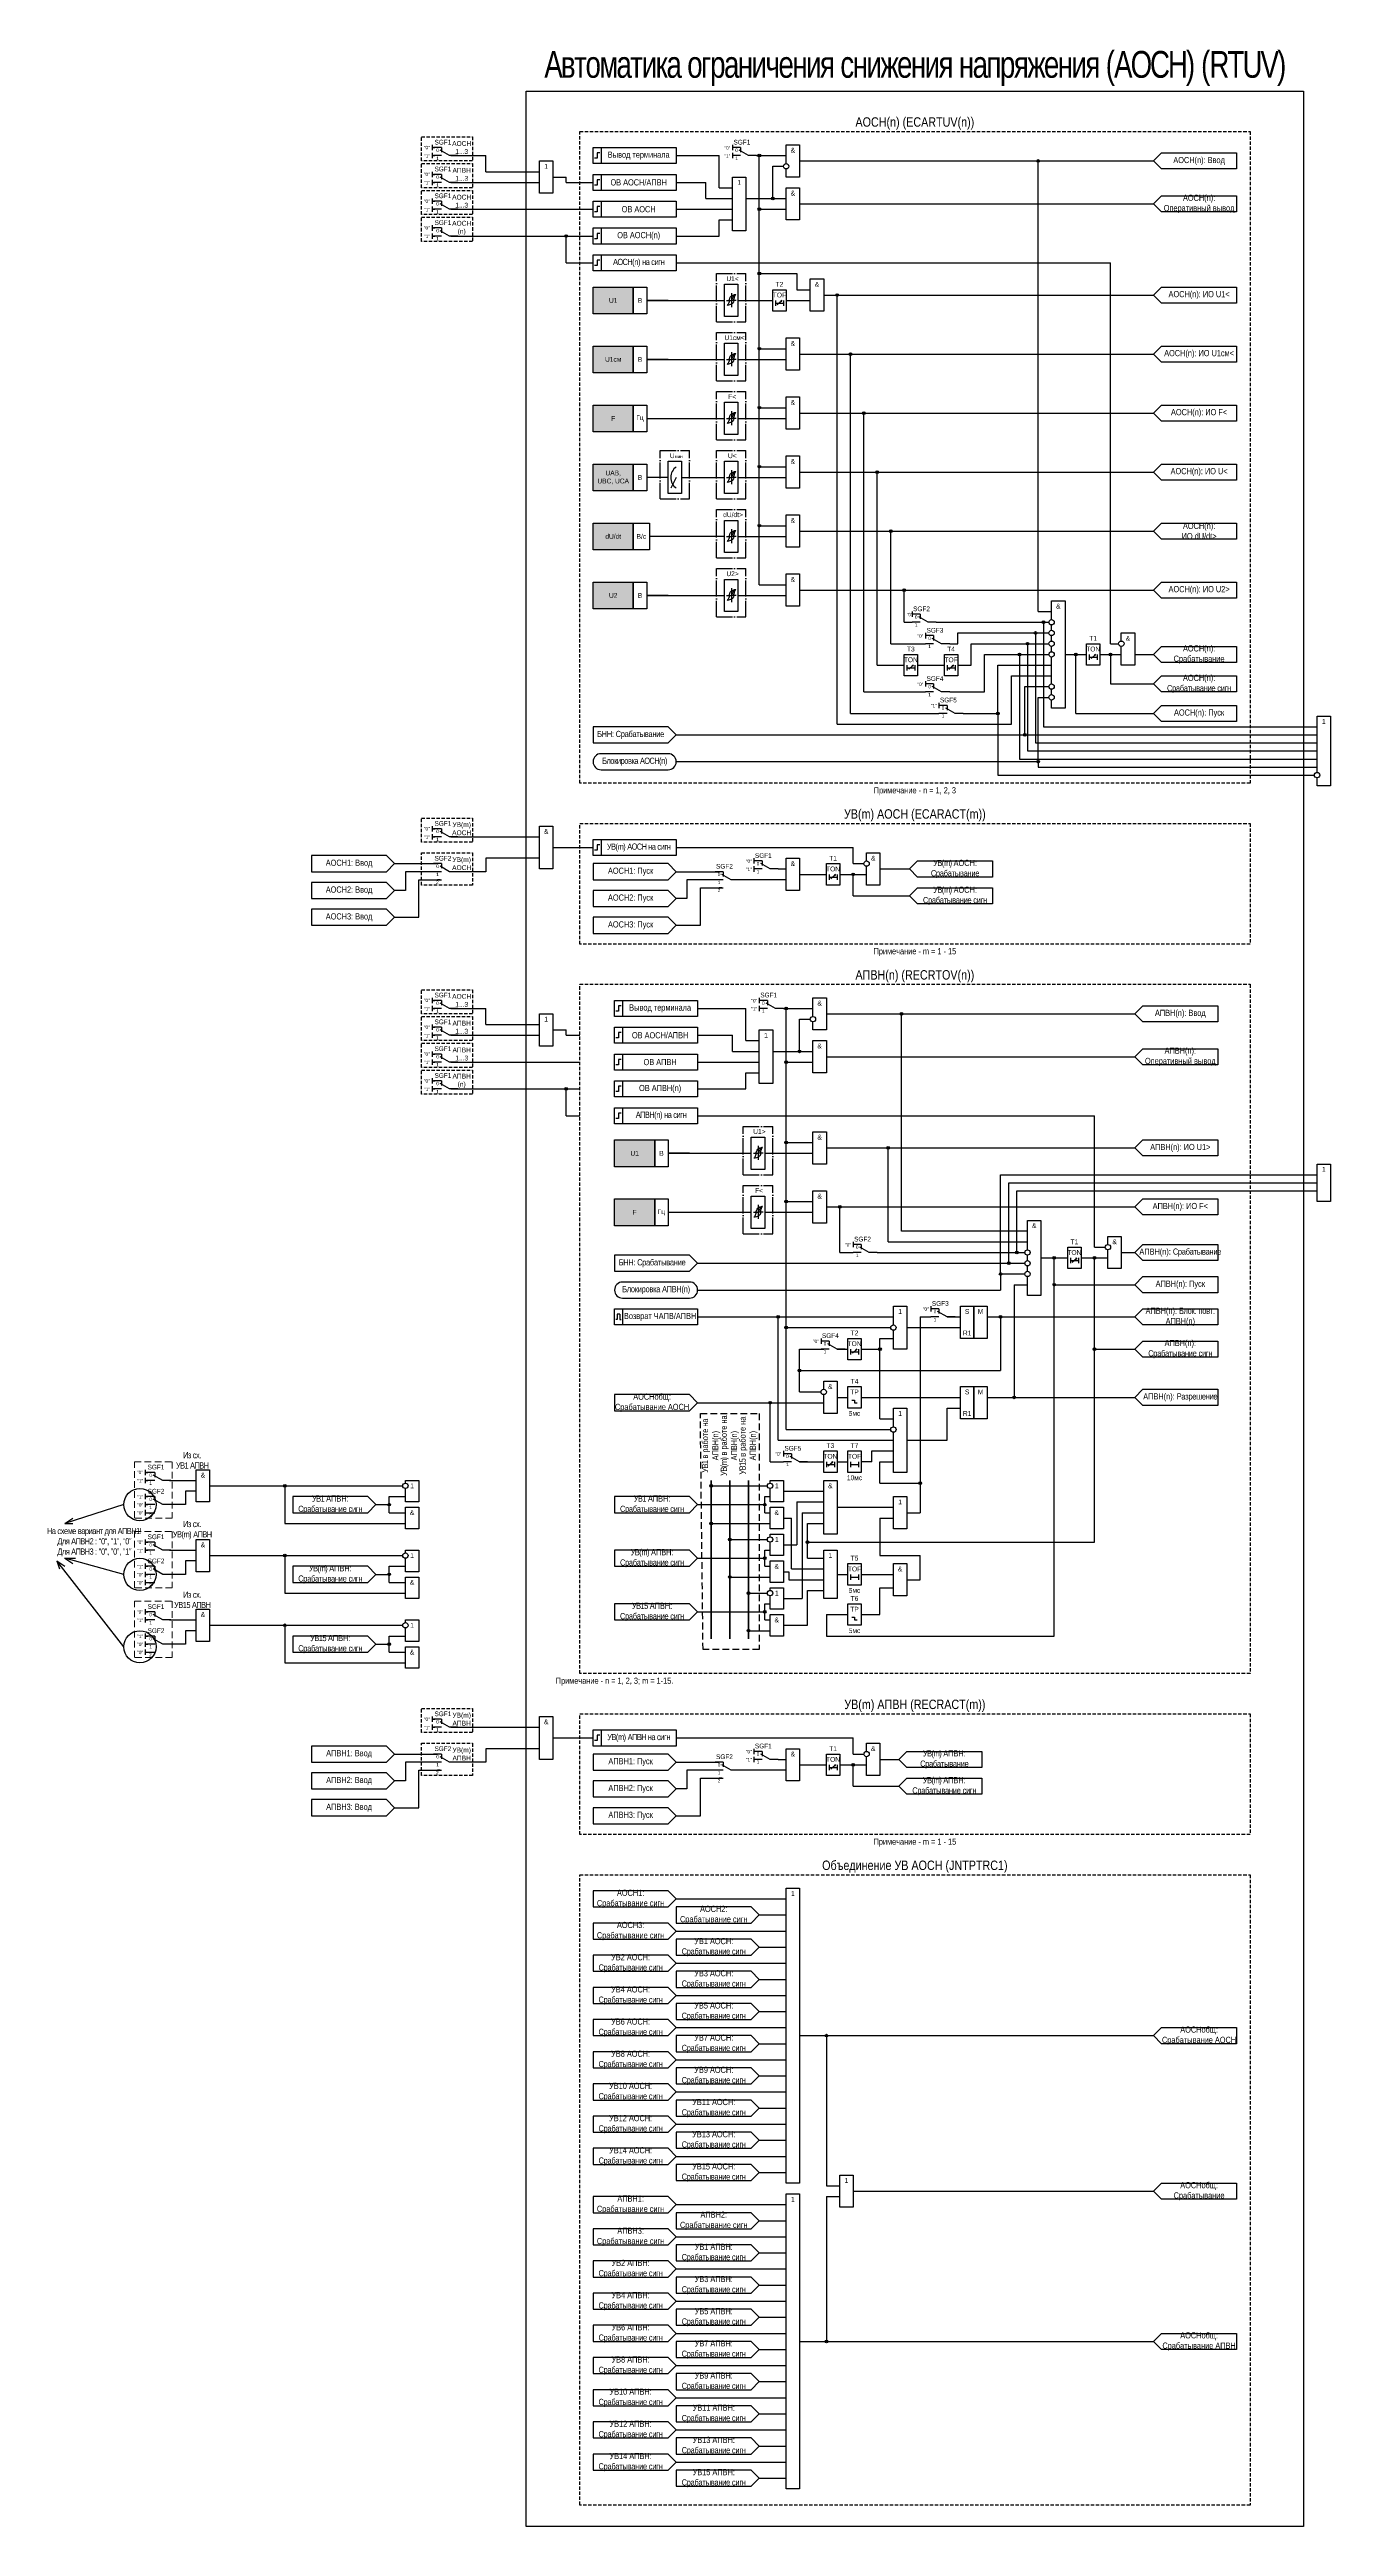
# Model space of a CAD drawing. Header units: millimetres. Extents: x -1017 to 1389, y -932 to 1669.
# Drawn here: x -178 to 300, y 0 to 924 of the extents above; entities that cross this region are included whole.
import ezdxf
from ezdxf.enums import TextEntityAlignment as Align

# ---------------------------------------------------------------- set-up
doc = ezdxf.new("R2010")
doc.units = ezdxf.units.MM
doc.linetypes.add('ACAD_ISO04W100', pattern=[30, 24, -3, 0, -3])
doc.linetypes.add('штриховая2', pattern=[0.375, 0.25, -0.125])
doc.layers.add('Непечатный', color=6, linetype='Continuous', plot=False)
doc.layers.add('Основная', color=7, linetype='Continuous')
doc.layers.add('Штриховая', color=7, linetype='штриховая2', lineweight=20)
doc.styles.add('1.8_Gost_RD', font='ARIALN.TTF', dxfattribs={"height": 1.8})
doc.styles.add('2.5_Gost_RD', font='ARIALN.TTF', dxfattribs={"height": 2.5})
doc.styles.add('3.5_Gost_RD', font='ARIALN.TTF', dxfattribs={"height": 3.5})
doc.styles.add('Вывод', font='ARIALN.TTF', dxfattribs={"height": 2.5})
doc.styles.add('Компонент', font='ARIALN.TTF', dxfattribs={"height": 3.5})

# ---------------------------------------------------------------- blocks, each defined once
blk = doc.blocks.new('*U70')
at = {"layer": 'Основная', "linetype": 'ACAD_ISO04W100', "ltscale": 0.25}
for p, q in [((0, 0), (11, 0)), ((0, -18), (0, 0)), ((11, -18), (11, 0)), ((0, -18), (11, -18))]:
    blk.add_line(p, q, dxfattribs=at)
at = {"layer": 'Основная', "style": 'Компонент'}
blk.add_attdef('ОУ', text='', height=3.5, dxfattribs=at).set_placement((11, 0), align=Align.MIDDLE_CENTER)
blk = doc.blocks.new('*U79')
at = {"layer": 'Основная', "color": 0}
blk.add_line((0, 0), (7, 4), dxfattribs=at)
at = {"layer": 'Основная', "ltscale": 0.35}
blk.add_line((6, 6), (6, 2.5), dxfattribs=at)
blk = doc.blocks.new('*U91')
at = {"layer": 'Основная', "color": 0}
for p, q in [((-3, 6), (-9, 6)), ((-3, 0), (-9, 0)), ((9, 0), (3, 0))]:
    blk.add_line(p, q, dxfattribs=at)
at = {"layer": 'Основная', "ltscale": 0.25, "xscale": -1}
blk.add_blockref('*U79', (3, 0), dxfattribs=at)
at = {"layer": 'Основная'}
for tag, height, style, p in [('В1', 2.5, 'Вывод', (-13, 6)), ('В2', 2.5, 'Вывод', (-6, 4)), ('ОУ', 3.5, 'Компонент', (-2, 10)), ('В3', 2.5, 'Вывод', (-6, -2))]:
    blk.add_attdef(tag, text='', height=height, dxfattribs=dict(at, style=style)).set_placement(p, align=Align.MIDDLE_CENTER)
blk = doc.blocks.new('Точка')
at = {"ltscale": 100}
h = blk.add_hatch(color=256, dxfattribs=at)
h.dxf.hatch_style = 1
edge = h.paths.add_edge_path()
edge.add_arc((0, 0), 0.5, 0, 360)
blk.add_circle((0, 0), 0.5, dxfattribs=at)
blk = doc.blocks.new('*U82')
at = {"layer": 'Основная', "linetype": 'ACAD_ISO04W100', "ltscale": 0.25}
for p, q in [((0, 0), (11, 0)), ((0, -18), (0, 0)), ((11, -18), (11, 0)), ((0, -18), (11, -18))]:
    blk.add_line(p, q, dxfattribs=at)
at = {"layer": 'Основная', "style": 'Компонент'}
blk.add_attdef('ОУ', text='', height=3.5, dxfattribs=at).set_placement((11, 0), align=Align.MIDDLE_CENTER)
blk = doc.blocks.new('*U81')
at = {"layer": 'Основная', "color": 0}
for p, q in [((-3, 6), (-9, 6)), ((-3, 0), (-9, 0)), ((9, 0), (3, 0))]:
    blk.add_line(p, q, dxfattribs=at)
at = {"layer": 'Основная', "ltscale": 0.25, "xscale": -1}
blk.add_blockref('*U79', (3, 0), dxfattribs=at)
at = {"layer": 'Основная'}
for tag, height, style, p in [('В1', 2.5, 'Вывод', (-14, 6)), ('В2', 2.5, 'Вывод', (-6, 4)), ('ОУ', 3.5, 'Компонент', (-2, 10)), ('В3', 2.5, 'Вывод', (-6, -2))]:
    blk.add_attdef(tag, text='', height=height, dxfattribs=dict(at, style=style)).set_placement(p, align=Align.MIDDLE_CENTER)
blk = doc.blocks.new('*U92')
at = {"layer": 'Основная', "color": 0}
for p, q in [((-3, 6), (-9, 6)), ((-3, 0), (-9, 0)), ((9, 0), (3, 0))]:
    blk.add_line(p, q, dxfattribs=at)
at = {"layer": 'Основная', "ltscale": 0.25, "xscale": -1}
blk.add_blockref('*U79', (3, 0), dxfattribs=at)
at = {"layer": 'Основная'}
for tag, height, style, p in [('В1', 2.5, 'Вывод', (-13, 6)), ('В2', 2.5, 'Вывод', (-6, 4)), ('ОУ', 3.5, 'Компонент', (-2, 10)), ('В3', 2.5, 'Вывод', (-6, -2))]:
    blk.add_attdef(tag, text='', height=height, dxfattribs=dict(at, style=style)).set_placement(p, align=Align.MIDDLE_CENTER)

msp = doc.modelspace()

# ---------------------------------------------------------------- hatches: boundary and pattern name
at = {"ltscale": 100, "true_color": 0xf7941d}
h = msp.add_hatch(color=30, dxfattribs=at)
h.dxf.hatch_style = 1
h.paths.add_polyline_path([(25, 835), (40, 835), (40, 825), (25, 825)])
h = msp.add_hatch(color=30, dxfattribs=at)
h.dxf.hatch_style = 1
h.paths.add_polyline_path([(25, 813), (40, 813), (40, 803), (25, 803)])
h = msp.add_hatch(color=30, dxfattribs=at)
h.dxf.hatch_style = 1
h.paths.add_polyline_path([(25, 791), (40, 791), (40, 781), (25, 781)])
h = msp.add_hatch(color=30, dxfattribs=at)
h.dxf.hatch_style = 1
h.paths.add_polyline_path([(25, 769), (40, 769), (40, 759), (25, 759)])
h = msp.add_hatch(color=30, dxfattribs=at)
h.dxf.hatch_style = 1
h.paths.add_polyline_path([(25, 747), (40, 747), (40, 737), (25, 737)])
h = msp.add_hatch(color=30, dxfattribs=at)
h.dxf.hatch_style = 1
h.paths.add_polyline_path([(25, 725), (40, 725), (40, 715), (25, 715)])
h = msp.add_hatch(color=30, dxfattribs=at)
h.dxf.hatch_style = 1
h.paths.add_polyline_path([(33, 517), (48, 517), (48, 507), (33, 507)])
h = msp.add_hatch(color=30, dxfattribs=at)
h.dxf.hatch_style = 1
h.paths.add_polyline_path([(33, 495), (48, 495), (48, 485), (33, 485)])

# ---------------------------------------------------------------- linework, layer by layer
at = {"color": 6, "ltscale": 100}
for p, q in [((-35, 888), (-35, 886)), ((-35, 887), (-34, 887)), ((-35, 885), (-35, 883)), ((-35, 884), (-34, 884)), ((-35, 878), (-35, 876)), ((-15, 878), (-15, 884)), ((-35, 877), (-34, 877)), ((-35, 875), (-35, 873)), ((-35, 874), (-34, 874)), ((-35, 868), (-35, 866)), ((-35, 867), (-34, 867)), ((-35, 865), (-35, 863)), ((-35, 864), (-34, 864)), ((-35, 858), (-35, 856)), ((-35, 857), (-34, 857)), ((-35, 855), (-35, 853)), ((-35, 854), (-34, 854)), ((-35, 634), (-35, 632)), ((-35, 633), (-34, 633)), ((-35, 631), (-35, 629)), ((-35, 630), (-34, 630)), ((-34.5, 614), (-31.5, 614)), ((-35, 570), (-35, 568)), ((-35, 569), (-34, 569)), ((-35, 567), (-35, 565)), ((-35, 566), (-34, 566)), ((-15, 560), (-15, 566)), ((-35, 560), (-35, 558)), ((-35, 559), (-34, 559)), ((-35, 557), (-35, 555)), ((-35, 556), (-34, 556)), ((-35, 550), (-35, 548)), ((-35, 549), (-34, 549)), ((-35, 547), (-35, 545)), ((-35, 546), (-34, 546)), ((-35, 540), (-35, 538)), ((-35, 539), (-34, 539)), ((-35, 537), (-35, 535)), ((-35, 536), (-34, 536)), ((-142, 394), (-142, 392)), ((-142, 393), (-141, 393)), ((-142, 391), (-142, 389)), ((-142, 390), (-141, 390)), ((-133, 390), (-123, 390)), ((-90, 388), (-90, 374)), ((-142, 384), (-141, 384)), ((-142, 381), (-141, 381)), ((-142, 381), (-141, 381)), ((-56, 381), (-51, 381)), ((-51, 378), (-51, 384)), ((-142, 378), (-141, 378)), ((-141.5, 378), (-138.5, 378)), ((-142, 368), (-142, 366)), ((-142, 367), (-141, 367)), ((-142, 365), (-142, 363)), ((-142, 364), (-141, 364)), ((-133, 364), (-123, 364)), ((-90, 362), (-90, 348)), ((-142, 358), (-141, 358)), ((-142, 355), (-141, 355)), ((-142, 355), (-141, 355)), ((-142, 352), (-141, 352)), ((-141.5, 352), (-138.5, 352)), ((-56, 355), (-51, 355)), ((-51, 352), (-51, 358)), ((-142, 342), (-142, 340)), ((-142, 341), (-141, 341)), ((-142, 339), (-142, 337)), ((-142, 338), (-141, 338)), ((-133, 338), (-123, 338)), ((-90, 336), (-90, 322)), ((-142, 332), (-141, 332)), ((-142, 329), (-141, 329)), ((-142, 329), (-141, 329)), ((-142, 326), (-141, 326)), ((-141.5, 326), (-138.5, 326)), ((-56, 329), (-51, 329)), ((-51, 326), (-51, 332)), ((-35, 302), (-35, 300)), ((-35, 301), (-34, 301)), ((-35, 299), (-35, 297)), ((-35, 298), (-34, 298)), ((-34.5, 282), (-31.5, 282))]:
    msp.add_line(p, q, dxfattribs=at)
at = {"ltscale": 100}
for p, q in [((93.7, 828.46), (95.37, 829.95)), ((95.37, 829.95), (94.85, 829.73)), ((95.37, 829.95), (95.11, 829.48)), ((136, 702), (149, 702)), ((141, 710), (144, 710)), ((158, 702), (161, 702)), ((161, 702), (161, 706)), ((166, 694), (166, 702)), ((142.7, 692.46), (144.37, 693.95)), ((144.37, 693.95), (143.85, 693.73)), ((144.37, 693.95), (144.11, 693.48)), ((157.7, 692.46), (159.37, 693.95)), ((159.37, 693.95), (158.85, 693.73)), ((159.37, 693.95), (159.11, 693.48)), ((161, 694), (166, 694)), ((171, 684), (171, 698)), ((176, 676), (176, 694)), ((201, 698), (209, 698)), ((210.7, 696.46), (212.37, 697.95)), ((212.37, 697.95), (211.85, 697.73)), ((212.37, 697.95), (212.11, 697.48)), ((214, 698), (222, 698)), ((218, 698), (218, 687)), ((158, 684), (171, 684)), ((181, 672), (181, 690)), ((186, 668), (186, 686)), ((163, 676), (176, 676)), ((191, 658), (191, 682)), ((116, 672), (181, 672)), ((191, 658), (56, 658)), ((122, 620), (122, 626)), ((70.5, 611), (73.5, 611)), ((97, 614), (79, 614)), ((94, 618), (95, 618)), ((113.7, 614.46), (115.37, 615.95)), ((115.37, 615.95), (114.85, 615.73)), ((115.37, 615.95), (115.11, 615.48)), ((122, 608), (122, 616)), ((203.7, 471.46), (205.37, 472.95)), ((205.37, 472.95), (204.85, 472.73)), ((205.37, 472.95), (205.11, 472.48)), ((35, 452), (35, 450)), ((35, 450), (35.5, 450)), ((94, 405), (94, 451)), ((177, 451), (177, 431)), ((102, 423), (102, 439)), ((121.7, 437.46), (123.37, 438.95)), ((123.37, 438.95), (122.85, 438.73)), ((123.37, 438.95), (123.11, 438.48)), ((132, 439), (132, 443)), ((132, 413), (132, 439)), ((91, 397), (91, 419)), ((122.5, 419), (123.5, 419)), ((157, 405), (157, 417)), ((97, 409), (132, 409)), ((129, 397), (129, 401)), ((69, 388), (90, 388)), ((112.7, 395.46), (114.37, 396.95)), ((114.37, 396.95), (113.85, 396.73)), ((114.37, 396.95), (114.11, 396.48)), ((116, 397), (120, 397)), ((129, 397), (125, 397)), ((132, 389), (132, 397)), ((64, 381), (89, 381)), ((89, 378), (89, 384)), ((96, 386), (98, 386)), ((98, 386), (98, 386)), ((101, 382), (101, 366)), ((69, 374), (91, 374)), ((96, 376), (98, 376)), ((99, 357), (99, 376)), ((103, 378), (103, 346)), ((105, 361), (105, 374)), ((132, 376), (132, 362)), ((64, 361), (89, 361)), ((76, 368), (90, 368)), ((89, 358), (89, 364)), ((96, 366), (98, 366)), ((147, 353), (147, 362)), ((76, 354), (91, 354)), ((96, 356), (98, 356)), ((98, 356), (98, 353)), ((83, 348), (90, 348)), ((89, 338), (89, 344)), ((64, 341), (89, 341)), ((83, 334), (91, 334)), ((112, 340), (112, 332)), ((112, 340), (120, 340)), ((122.5, 338), (123.5, 338)), ((122, 288), (122, 294)), ((70.5, 279), (73.5, 279)), ((97, 282), (79, 282)), ((94, 286), (95, 286)), ((113.7, 282.46), (115.37, 283.95)), ((115.37, 283.95), (114.85, 283.73)), ((115.37, 283.95), (115.11, 283.48)), ((122, 276), (122, 284)), ((112, 183), (112, 127)), ((112, 127), (117, 127)), ((112, 123), (112, 69)), ((112, 123), (117, 123))]:
    msp.add_line(p, q, dxfattribs=at)
at = {"lineweight": 60, "ltscale": 100}
for p, q in [((69, 390), (69, 331)), ((76, 390), (76, 331)), ((83, 390), (83, 331))]:
    msp.add_line(p, q, dxfattribs=at)
at = {"color": 4, "ltscale": 100}
for p, q in [((-150, 381), (-172, 374)), ((-172, 374), (-169, 376)), ((-172, 374), (-169, 374)), ((-150, 355), (-172, 361)), ((-172, 361), (-169, 359)), ((-172, 361), (-168, 361)), ((-150, 328), (-175, 360)), ((-175, 360), (-172, 358)), ((-175, 360), (-174, 357))]:
    msp.add_line(p, q, dxfattribs=at)
at = {"color": 3, "ltscale": 100}
msp.add_lwpolyline([(0, 908), (290, 908), (290, 0), (0, 0)], close=True, dxfattribs=at)
at = {"color": 6, "linetype": 'штриховая2', "ltscale": 5}
for points in [[(-39, 891), (-20, 891), (-20, 882), (-39, 882)], [(-39, 881), (-20, 881), (-20, 872), (-39, 872)], [(-39, 871), (-20, 871), (-20, 862), (-39, 862)], [(-39, 861), (-20, 861), (-20, 852), (-39, 852)], [(-39, 637), (-20, 637), (-20, 628), (-39, 628)], [(-39, 624), (-20, 624), (-20, 612), (-39, 612)], [(-39, 573), (-20, 573), (-20, 564), (-39, 564)], [(-39, 563), (-20, 563), (-20, 554), (-39, 554)], [(-39, 553), (-20, 553), (-20, 544), (-39, 544)], [(-39, 543), (-20, 543), (-20, 534), (-39, 534)], [(-39, 305), (-20, 305), (-20, 296), (-39, 296)], [(-39, 292), (-20, 292), (-20, 280), (-39, 280)]]:
    msp.add_lwpolyline(points, close=True, dxfattribs=at)
at = {"color": 6, "ltscale": 100}
for points in [[(-28, 884), (-15, 884)], [(-25, 884), (-15, 884)], [(-28, 874), (-10, 874), (-10, 874), (-10, 874)], [(-28, 630), (-5, 630), (-5, 630), (-5, 630)], [(-5, 630), (5, 630)], [(-5, 630), (-5, 630), (-5, 630), (5, 630)], [(5, 622), (-15, 622), (-15, 617), (-26, 617)], [(10, 626), (15, 626)], [(10, 626), (10, 626), (10, 626), (15, 626)], [(-33, 617), (-45, 617), (-45, 610), (-49, 610)], [(-49, 600), (-40, 600), (-40, 614), (-32, 614), (-32, 614), (-33, 614)], [(-28, 566), (-15, 566)], [(-25, 566), (-15, 566)], [(-28, 556), (-10, 556), (-10, 556), (-10, 556)], [(-20, 556), (5, 556)], [(-20, 556), (-20, 556), (-20, 556), (5, 556)], [(-15, 560), (5, 560)], [(-15, 560), (-15, 560), (-15, 560), (5, 560)], [(-123, 386), (-127, 386), (-127, 381), (-133, 381)], [(-123, 360), (-127, 360), (-127, 355), (-133, 355)], [(-123, 334), (-127, 334), (-127, 329), (-133, 329)], [(-28, 298), (-5, 298), (-5, 298), (-5, 298)], [(-5, 298), (5, 298)], [(-5, 298), (-5, 298), (-5, 298), (5, 298)], [(5, 290), (-15, 290), (-15, 285), (-26, 285)], [(10, 294), (15, 294)], [(10, 294), (10, 294), (10, 294), (15, 294)], [(-33, 285), (-45, 285), (-45, 278), (-49, 278)], [(-49, 268), (-40, 268), (-40, 282), (-32, 282), (-32, 282), (-33, 282)]]:
    msp.add_lwpolyline(points, dxfattribs=at)
at = {"ltscale": 100}
for points in [[(25, 835), (40, 835), (40, 825), (25, 825)], [(40, 835), (45, 835), (45, 825), (40, 825)], [(92, 834), (97, 834), (97, 826), (92, 826)], [(25, 813), (40, 813), (40, 803), (25, 803)], [(40, 813), (45, 813), (45, 803), (40, 803)], [(25, 791), (40, 791), (40, 781), (25, 781)], [(40, 791), (45, 791), (45, 781), (40, 781)], [(25, 769), (40, 769), (40, 759), (25, 759)], [(40, 769), (45, 769), (45, 759), (40, 759)], [(25, 747), (40, 747), (40, 737), (25, 737)], [(40, 747), (46, 747), (46, 737), (40, 737)], [(25, 725), (40, 725), (40, 715), (25, 715)], [(40, 725), (45, 725), (45, 715), (40, 715)], [(209, 702), (214, 702), (214, 694), (209, 694)], [(141, 698), (146, 698), (146, 690), (141, 690)], [(156, 698), (161, 698), (161, 690), (156, 690)], [(112, 620), (117, 620), (117, 612), (112, 612)], [(33, 517), (48, 517), (48, 507), (33, 507)], [(48, 517), (53, 517), (53, 507), (48, 507)], [(33, 495), (48, 495), (48, 485), (33, 485)], [(48, 495), (53, 495), (53, 485), (48, 485)], [(202, 477), (207, 477), (207, 469), (202, 469)], [(162, 455), (167, 455), (167, 443), (162, 443)], [(167, 455), (172, 455), (172, 443), (167, 443)], [(120, 443), (125, 443), (125, 435), (120, 435)], [(120, 425), (125, 425), (125, 417), (120, 417)], [(162, 425), (167, 425), (167, 413), (162, 413)], [(167, 425), (172, 425), (172, 413), (167, 413)], [(111, 401), (116, 401), (116, 393), (111, 393)], [(120, 401), (125, 401), (125, 393), (120, 393)], [(120, 359), (125, 359), (125, 351), (120, 351)], [(120, 344), (125, 344), (125, 336), (120, 336)], [(112, 288), (117, 288), (117, 280), (112, 280)]]:
    msp.add_lwpolyline(points, close=True, dxfattribs=at)
for points in [[(87, 840), (101, 840), (101, 834), (106, 834)], [(93, 830), (93, 828)], [(93, 829), (96, 829)], [(96, 830), (96, 828)], [(142, 694), (142, 692)], [(142, 693), (145, 693)], [(145, 694), (145, 692)], [(157, 694), (157, 692)], [(157, 693), (160, 693)], [(160, 694), (160, 692)], [(210, 698), (210, 696)], [(210, 697), (213, 697)], [(213, 698), (213, 696)], [(72, 614), (60, 614), (60, 607), (56, 607)], [(56, 597), (65, 597), (65, 611), (73, 611), (73, 611), (72, 611)], [(113, 616), (113, 614)], [(113, 615), (116, 615)], [(116, 616), (116, 614)], [(203, 473), (203, 471)], [(203, 472), (206, 472)], [(206, 473), (206, 471)], [(121, 439), (121, 437)], [(121, 438), (124, 438)], [(124, 439), (124, 437)], [(121.5, 420), (122.5, 420)], [(122.5, 420), (122.5, 419)], [(112, 397), (112, 395)], [(112, 396), (115, 396)], [(115, 397), (115, 395)], [(121, 397), (121, 395)], [(121, 396), (124, 396)], [(124, 397), (124, 395)], [(121, 355), (121, 353)], [(121, 354), (124, 354)], [(124, 355), (124, 353)], [(96, 336), (105, 336), (105, 349), (111, 349)], [(125, 340), (132, 340), (132, 350), (137, 350)], [(121.5, 339), (122.5, 339)], [(122.5, 339), (122.5, 338)], [(72, 282), (60, 282), (60, 275), (56, 275)], [(56, 265), (65, 265), (65, 279), (73, 279), (73, 279), (72, 279)], [(113, 284), (113, 282)], [(113, 283), (116, 283)], [(116, 284), (116, 282)]]:
    msp.add_lwpolyline(points, dxfattribs=at)
for points in [[(28, 655), (53, 655, 1), (53, 661), (28, 661, 1)], [(36, 458), (61, 458, 1), (61, 464), (36, 464, 1)]]:
    msp.add_lwpolyline(points, format="xyb", close=True, dxfattribs=at)
at = {"color": 6, "ltscale": 100}
for points in [[(5, 634), (10, 634), (10, 618), (5, 618)], [(5, 564), (10, 564), (10, 552), (5, 552)], [(5, 302), (10, 302), (10, 286), (5, 286)]]:
    msp.add_lwpolyline(points, close=True, dxfattribs=at)
at = {"linetype": 'штриховая2', "ltscale": 10}
msp.add_lwpolyline([(65, 415), (87, 415), (87, 327), (66, 327)], close=True, dxfattribs=at)
at = {"color": 4, "ltscale": 100}
for centre in [(-144, 381), (-144, 355), (-144, 328)]:
    msp.add_circle(centre, 6, dxfattribs=at)
at = {"layer": 'Непечатный', "ltscale": 100}
for p, q in [((15, 874), (15, 876)), ((15, 844), (15, 854)), ((15, 556), (15, 558)), ((15, 526), (15, 536)), ((177, 467), (177, 504)), ((177, 504), (295, 504)), ((180, 471), (180, 501)), ((180, 501), (295, 501)), ((183, 475), (183, 498)), ((183, 498), (295, 498))]:
    msp.add_line(p, q, dxfattribs=at)
for points in [[(-15, 878), (5, 878)], [(-15, 878), (-15, 878), (-15, 878), (5, 878)], [(-20, 874), (5, 874)], [(-20, 874), (-20, 874), (-20, 874), (5, 874)], [(10, 876), (15, 876)], [(10, 876), (10, 876), (10, 876), (15, 876)], [(15, 874), (25, 874)], [(-28, 864), (25, 864), (25, 864), (25, 864)], [(-28, 854), (25, 854), (25, 854), (25, 854)], [(15, 844), (25, 844), (25, 844), (25, 844)], [(187, 702), (187, 662), (295, 662)], [(190, 706), (190, 665), (295, 665)], [(193, 710), (193, 671), (295, 671)], [(184, 698), (184, 659), (295, 659)], [(176, 676), (176, 653), (294, 653)], [(186, 668), (295, 668)], [(191, 658), (191, 656), (295, 656)], [(15, 626), (25, 626)], [(10, 558), (15, 558)], [(10, 558), (10, 558), (10, 558), (15, 558)], [(15, 556), (20, 556)], [(-28, 546), (20, 546)], [(-28, 536), (20, 536)], [(15, 526), (20, 526)], [(15, 294), (25, 294)]]:
    msp.add_lwpolyline(points, dxfattribs=at)
msp.add_lwpolyline([(5, 882), (10, 882), (10, 870), (5, 870)], close=True, dxfattribs=at)
at = {"layer": 'Основная', "ltscale": 100}
for p, q in [((77, 888), (77, 886)), ((72, 872), (72, 884)), ((77, 885), (77, 883)), ((87, 724), (87, 884)), ((191, 714), (191, 882)), ((67, 868), (67, 874)), ((72, 854), (72, 860)), ((218, 702), (218, 844)), ((74, 834.5), (74, 836)), ((74, 836), (79, 836)), ((74, 827), (74, 835)), ((79, 836), (79, 830)), ((111, 832), (111, 832)), ((116, 672), (116, 832)), ((45, 830), (74, 830)), ((53, 830), (45, 830)), ((74, 824), (74, 827)), ((79, 824), (74, 824)), ((74.79, 830), (76.6, 830)), ((78.42, 830), (76.6, 830)), ((79, 830), (92, 830)), ((79, 830), (79, 824)), ((74, 812.5), (74, 814)), ((74, 814), (79, 814)), ((74, 805), (74, 813)), ((79, 814), (79, 808)), ((53, 808), (45, 808)), ((74, 802), (74, 805)), ((79, 808), (97, 808)), ((79, 808), (79, 802)), ((102, 810), (112, 810)), ((121, 676), (121, 810)), ((79, 802), (74, 802)), ((74, 790.5), (74, 792)), ((74, 792), (79, 792)), ((74, 783), (74, 791)), ((79, 792), (79, 786)), ((79, 786), (97, 786)), ((79, 786), (79, 780)), ((126, 684), (126, 788)), ((74, 780), (74, 783)), ((79, 780), (74, 780)), ((53, 768.5), (53, 770)), ((53, 770), (58, 770)), ((53, 761), (53, 769)), ((58, 770), (58, 764)), ((74, 768.5), (74, 770)), ((74, 770), (79, 770)), ((74, 761), (74, 769)), ((79, 770), (79, 764)), ((53, 764), (45, 764)), ((53, 758), (53, 761)), ((58, 758), (53, 758)), ((58, 764), (58, 758)), ((74, 758), (74, 761)), ((79, 758), (74, 758)), ((79, 764), (97, 764)), ((79, 764), (79, 758)), ((131, 694), (131, 766)), ((74, 742), (46, 742)), ((74, 746.5), (74, 748)), ((74, 748), (79, 748)), ((74, 739), (74, 747)), ((74, 736), (74, 739)), ((79, 748), (79, 742)), ((79, 742), (97, 742)), ((79, 742), (79, 736)), ((136, 702), (136, 744)), ((79, 736), (74, 736)), ((74, 724.5), (74, 726)), ((74, 726), (79, 726)), ((74, 717), (74, 725)), ((79, 726), (79, 720)), ((102, 722), (112, 722)), ((141, 710), (141, 722)), ((53, 720), (45, 720)), ((74, 714), (74, 717)), ((79, 714), (74, 714)), ((79, 720), (97, 720)), ((79, 720), (79, 714)), ((144, 714), (144, 712)), ((149, 706), (149, 704)), ((205, 676), (205, 698)), ((149, 688), (149, 686)), ((154, 680), (154, 678)), ((56, 668), (186, 668)), ((85, 622), (85, 620)), ((85, 619), (85, 617)), ((82, 554), (82, 566)), ((87, 570), (87, 568)), ((87, 567), (87, 565)), ((97, 409), (97, 566)), ((140, 483), (140, 564)), ((77, 550), (77, 556)), ((82, 536), (82, 542)), ((84, 516.5), (84, 518)), ((84, 518), (89, 518)), ((89, 518), (89, 512)), ((212, 477), (212, 526)), ((61, 512), (53, 512)), ((84, 509), (84, 517)), ((84, 506), (84, 509)), ((89, 512), (107, 512)), ((89, 512), (89, 506)), ((135, 479), (135, 514)), ((89, 506), (84, 506)), ((84, 494.5), (84, 496)), ((84, 496), (89, 496)), ((84, 487), (84, 495)), ((89, 496), (89, 490)), ((89, 490), (107, 490)), ((89, 490), (89, 484)), ((112, 492), (122, 492)), ((117, 475), (117, 492)), ((84, 484), (84, 487)), ((89, 484), (84, 484)), ((187, 483), (140, 483)), ((122, 479), (122, 477)), ((135, 479), (187, 479)), ((197, 332), (197, 473)), ((212, 367), (212, 473)), ((64, 471), (186, 471)), ((177, 467), (177, 461)), ((182, 463), (182, 421)), ((64, 461), (177, 461)), ((151, 455), (151, 453)), ((97, 447), (136, 447)), ((142, 447), (162, 447)), ((147, 451), (147, 378)), ((172, 451), (227, 451)), ((102, 439), (111, 439)), ((110, 443), (110, 441)), ((102, 431), (177, 431)), ((64, 419), (111, 419)), ((125, 421), (162, 421)), ((157, 417), (162, 417)), ((172, 421), (227, 421)), ((96, 401), (96, 399)), ((142, 405), (157, 405)), ((91, 397), (96, 397)), ((132, 389), (147, 389)), ((-142, 385), (-142, 383)), ((-142, 382), (-142, 380)), ((-142, 379), (-142, 377)), ((89, 384), (91, 384)), ((98, 386), (99, 386)), ((99, 386), (102, 386)), ((101, 382), (102, 382)), ((102, 386), (105, 386)), ((102, 382), (105, 382)), ((105, 386), (111, 386)), ((105, 382), (111, 382)), ((116, 380), (137, 380)), ((89, 378), (91, 378)), ((98, 376), (99, 376)), ((103, 378), (105, 378)), ((105, 378), (111, 378)), ((105, 374), (111, 374)), ((132, 376), (137, 376)), ((142, 378), (147, 378)), ((89, 364), (91, 364)), ((98, 366), (101, 366)), ((105, 367), (212, 367)), ((105, 361), (111, 361)), ((132, 362), (147, 362)), ((-142, 359), (-142, 357)), ((-142, 356), (-142, 354)), ((-142, 353), (-142, 351)), ((89, 358), (91, 358)), ((98, 356), (98, 356)), ((98, 353), (111, 353)), ((99, 357), (111, 357)), ((116, 355), (120, 355)), ((125, 355), (137, 355)), ((142, 353), (147, 353)), ((89, 344), (91, 344)), ((96, 346), (103, 346)), ((-142, 333), (-142, 331)), ((89, 338), (91, 338)), ((-142, 330), (-142, 328)), ((-142, 327), (-142, 325)), ((112, 332), (197, 332)), ((85, 290), (85, 288)), ((85, 287), (85, 285))]:
    msp.add_line(p, q, dxfattribs=at)
at = {"layer": 'Основная'}
for p, q in [((76.6, 832.72), (76.6, 827.52)), ((76.6, 810.72), (76.6, 805.52)), ((76.6, 788.72), (76.6, 783.52)), ((76.6, 766.72), (76.6, 761.52)), ((76.6, 744.72), (76.6, 739.52)), ((76.6, 722.72), (76.6, 717.52)), ((86.6, 514.72), (86.6, 509.52)), ((86.6, 492.72), (86.6, 487.52))]:
    msp.add_line(p, q, dxfattribs=at)
at = {"layer": 'Основная', "color": 7, "ltscale": 100}
for p, q in [((45, 808), (74, 808)), ((74.79, 808), (76.6, 808)), ((78.42, 808), (76.6, 808)), ((45, 786), (74, 786)), ((74.79, 786), (76.6, 786)), ((78.42, 786), (76.6, 786)), ((56, 764), (54, 760)), ((58, 764), (74, 764)), ((74.79, 764), (76.6, 764)), ((78.42, 764), (76.6, 764)), ((74.79, 742), (76.6, 742)), ((78.42, 742), (76.6, 742)), ((45, 720), (74, 720)), ((74.79, 720), (76.6, 720)), ((78.42, 720), (76.6, 720)), ((53, 512), (84, 512)), ((84.79, 512), (86.6, 512)), ((88.42, 512), (86.6, 512)), ((53, 490), (84, 490)), ((84.79, 490), (86.6, 490)), ((88.42, 490), (86.6, 490))]:
    msp.add_line(p, q, dxfattribs=at)
at = {"layer": 'Основная', "color": 6, "ltscale": 100}
for p, q in [((-51, 384), (-45, 384)), ((-90, 374), (-45, 374)), ((-51, 378), (-45, 378)), ((-51, 358), (-45, 358)), ((-51, 352), (-45, 352)), ((-90, 348), (-45, 348)), ((-51, 332), (-45, 332)), ((-51, 326), (-45, 326)), ((-90, 322), (-45, 322))]:
    msp.add_line(p, q, dxfattribs=at)
at = {"layer": 'Основная', "linetype": 'штриховая2', "ltscale": 5}
for points in [[(20, 893), (270, 893), (270, 650), (20, 650)], [(20, 635), (270, 635), (270, 590), (20, 590)], [(20, 575), (270, 575), (270, 318), (20, 318)], [(20, 303), (270, 303), (270, 258), (20, 258)], [(20, 243), (270, 243), (270, 8), (20, 8)]]:
    msp.add_lwpolyline(points, close=True, dxfattribs=at)
at = {"layer": 'Основная', "ltscale": 100}
for points in [[(25, 887), (28, 887), (28, 881), (25, 881)], [(25, 887), (56, 887), (56, 881), (25, 881)], [(265, 885), (265, 879), (237, 879), (234, 882), (237, 885)], [(25, 877), (28, 877), (28, 871), (25, 871)], [(25, 877), (56, 877), (56, 871), (25, 871)], [(77, 876), (82, 876), (82, 856), (77, 856)], [(97, 872), (102, 872), (102, 860), (97, 860)], [(265, 869), (265, 863), (237, 863), (234, 866), (237, 869)], [(25, 867), (28, 867), (28, 861), (25, 861)], [(25, 867), (56, 867), (56, 861), (25, 861)], [(25, 857), (28, 857), (28, 851), (25, 851)], [(25, 857), (56, 857), (56, 851), (25, 851)], [(25, 847), (56, 847), (56, 841), (25, 841)], [(25, 847), (28, 847), (28, 841), (25, 841)], [(106, 838), (111, 838), (111, 826), (106, 826)], [(265, 835), (265, 829), (237, 829), (234, 832), (237, 835)], [(97, 816), (102, 816), (102, 804), (97, 804)], [(265, 813), (265, 807), (237, 807), (234, 810), (237, 813)], [(97, 794), (102, 794), (102, 782), (97, 782)], [(265, 791), (265, 785), (237, 785), (234, 788), (237, 791)], [(97, 772), (102, 772), (102, 760), (97, 760)], [(265, 769), (265, 763), (237, 763), (234, 766), (237, 769)], [(97, 750), (102, 750), (102, 738), (97, 738)], [(265, 747), (265, 741), (237, 741), (234, 744), (237, 747)], [(97, 728), (102, 728), (102, 716), (97, 716)], [(265, 725), (265, 719), (237, 719), (234, 722), (237, 725)], [(265, 701), (265, 695), (237, 695), (234, 698), (237, 701)], [(265, 690), (265, 684), (237, 684), (234, 687), (237, 690)], [(265, 679), (265, 673), (237, 673), (234, 676), (237, 679)], [(25, 629), (28, 629), (28, 623), (25, 623)], [(25, 629), (56, 629), (56, 623), (25, 623)], [(174, 621), (174, 615), (146, 615), (143, 618), (146, 621)], [(174, 611), (174, 605), (146, 605), (143, 608), (146, 611)], [(33, 569), (36, 569), (36, 563), (33, 563)], [(33, 569), (64, 569), (64, 563), (33, 563)], [(258, 567), (258, 561), (230, 561), (227, 564), (230, 567)], [(33, 559), (36, 559), (36, 553), (33, 553)], [(33, 559), (64, 559), (64, 553), (33, 553)], [(87, 558), (92, 558), (92, 538), (87, 538)], [(33, 549), (36, 549), (36, 543), (33, 543)], [(33, 549), (64, 549), (64, 543), (33, 543)], [(107, 554), (112, 554), (112, 542), (107, 542)], [(258, 551), (258, 545), (230, 545), (227, 548), (230, 551)], [(33, 539), (36, 539), (36, 533), (33, 533)], [(33, 539), (64, 539), (64, 533), (33, 533)], [(33, 529), (36, 529), (36, 523), (33, 523)], [(33, 529), (64, 529), (64, 523), (33, 523)], [(107, 520), (112, 520), (112, 508), (107, 508)], [(258, 517), (258, 511), (230, 511), (227, 514), (230, 517)], [(107, 498), (112, 498), (112, 486), (107, 486)], [(258, 495), (258, 489), (230, 489), (227, 492), (230, 495)], [(258, 478), (258, 472), (230, 472), (227, 475), (230, 478)], [(258, 466), (258, 460), (230, 460), (227, 463), (230, 466)], [(33, 454), (36, 454), (36, 448), (33, 448)], [(33, 454), (64, 454), (64, 448), (33, 448)], [(258, 454), (258, 448), (230, 448), (227, 451), (230, 454)], [(258, 442), (258, 436), (230, 436), (227, 439), (230, 442)], [(258, 424), (258, 418), (230, 418), (227, 421), (230, 424)], [(111, 390), (116, 390), (116, 370), (111, 370)], [(137, 384), (142, 384), (142, 372), (137, 372)], [(111, 364), (116, 364), (116, 346), (111, 346)], [(137, 359), (142, 359), (142, 347), (137, 347)], [(25, 297), (28, 297), (28, 291), (25, 291)], [(25, 297), (56, 297), (56, 291), (25, 291)], [(170, 289), (170, 283), (142, 283), (139, 286), (142, 289)], [(170, 279), (170, 273), (142, 273), (139, 276), (142, 279)], [(265, 186), (265, 180), (237, 180), (234, 183), (237, 186)], [(265, 128), (265, 122), (237, 122), (234, 125), (237, 128)], [(265, 72), (265, 66), (237, 66), (234, 69), (237, 72)]]:
    msp.add_lwpolyline(points, close=True, dxfattribs=at)
for points in [[(97, 881), (97, 888), (102, 888), (102, 876), (97, 876), (97, 879)], [(56, 884), (72, 884)], [(82, 868), (92, 868), (92, 880), (96, 880)], [(86, 884), (97, 884)], [(102, 882), (234, 882)], [(56, 874), (67, 874)], [(72, 872), (77, 872)], [(56, 864), (77, 864)], [(67, 868), (77, 868)], [(72, 860), (77, 860)], [(82, 868), (97, 868)], [(82, 868), (87, 868)], [(82, 868), (87, 868), (87, 868), (87, 868)], [(87, 864), (97, 864)], [(102, 866), (102, 866), (102, 866), (234, 866)], [(56, 854), (72, 854)], [(56, 844), (218, 844)], [(111, 832), (234, 832)], [(97, 830), (106, 830)], [(87, 812), (97, 812)], [(107, 810), (234, 810)], [(87, 790), (97, 790)], [(102, 788), (234, 788)], [(87, 768), (97, 768)], [(102, 766), (234, 766)], [(87, 746), (97, 746)], [(102, 744), (234, 744)], [(87, 724), (97, 724)], [(107, 722), (234, 722)], [(191, 714), (196, 714)], [(196, 711), (196, 718), (201, 718), (201, 678), (196, 678), (196, 681)], [(153, 710), (195, 710)], [(161, 706), (195, 706)], [(166, 702), (195, 702)], [(196, 707), (196, 709)], [(196, 703), (196, 705)], [(218, 702), (221, 702)], [(222, 703), (222, 706), (227, 706), (227, 694), (222, 694), (222, 701)], [(131, 694), (141, 694)], [(131, 694), (141, 694), (141, 694), (141, 694)], [(146, 694), (156, 694)], [(171, 698), (195, 698)], [(176, 694), (196, 694)], [(196, 699), (196, 701)], [(196, 687), (196, 697)], [(227, 698), (234, 698)], [(126, 684), (149, 684)], [(126, 684), (149, 684), (149, 684), (149, 684)], [(181, 690), (196, 690)], [(186, 686), (195, 686)], [(196, 683), (196, 685)], [(218, 687), (234, 687)], [(121, 676), (154, 676)], [(121, 676), (154, 676), (154, 676), (154, 676)], [(191, 682), (195, 682)], [(196, 678), (196, 681)], [(205, 676), (234, 676)], [(56, 668), (53, 671), (25, 671), (25, 665), (53, 665), (56, 668)], [(56, 617), (53, 620), (25, 620), (25, 614), (53, 614), (56, 617)], [(56, 626), (122, 626)], [(97, 613), (97, 622), (102, 622), (102, 610), (97, 610), (97, 613)], [(122, 620), (126, 620)], [(127, 621), (127, 624), (132, 624), (132, 612), (127, 612), (127, 619)], [(56, 607), (53, 610), (25, 610), (25, 604), (53, 604), (56, 607)], [(56, 617), (72, 617)], [(95, 618), (97, 618)], [(102, 616), (112, 616)], [(117, 616), (127, 616)], [(132, 618), (143, 618)], [(122, 608), (143, 608)], [(56, 597), (53, 600), (25, 600), (25, 594), (53, 594), (56, 597)], [(64, 566), (82, 566)], [(96, 566), (107, 566)], [(107, 563), (107, 570), (112, 570), (112, 558), (107, 558), (107, 561)], [(112, 564), (227, 564)], [(64, 556), (77, 556)], [(92, 550), (102, 550), (102, 562), (106, 562)], [(64, 546), (87, 546)], [(77, 550), (87, 550)], [(82, 554), (87, 554)], [(92, 550), (107, 550)], [(92, 550), (97, 550)], [(92, 550), (97, 550), (97, 550), (97, 550)], [(97, 546), (107, 546)], [(112, 548), (112, 548), (112, 548), (227, 548)], [(64, 536), (82, 536)], [(82, 542), (87, 542)], [(64, 526), (212, 526)], [(97, 516), (107, 516)], [(112, 514), (227, 514)], [(97, 494), (107, 494)], [(117, 492), (227, 492)], [(187, 476), (187, 487), (192, 487), (192, 459), (187, 459), (187, 466)], [(217, 478), (217, 481), (222, 481), (222, 469), (217, 469), (217, 476)], [(64, 471), (61, 474), (33, 474), (33, 468), (61, 468), (64, 471)], [(117, 475), (122, 475)], [(131, 475), (186, 475)], [(187, 472), (187, 474)], [(192, 473), (202, 473)], [(192, 473), (202, 473), (202, 473), (202, 473)], [(207, 473), (217, 473)], [(212, 477), (216, 477)], [(222, 475), (227, 475)], [(177, 467), (186, 467)], [(182, 463), (187, 463)], [(187, 468), (187, 470)], [(197, 463), (227, 463)], [(137, 448), (137, 455), (142, 455), (142, 439), (137, 439), (137, 446)], [(64, 451), (137, 451)], [(147, 451), (151, 451)], [(157, 451), (162, 451)], [(102, 439), (110, 439)], [(116, 439), (120, 439)], [(125, 439), (132, 439)], [(132, 443), (137, 443)], [(212, 439), (227, 439)], [(111, 424), (111, 427), (116, 427), (116, 415), (111, 415), (111, 416)], [(64, 419), (61, 422), (33, 422), (33, 416), (61, 416), (64, 419)], [(102, 423), (110, 423)], [(111, 416), (111, 422)], [(116, 421), (120, 421)], [(137, 410), (137, 417)], [(137, 414), (137, 417), (142, 417), (142, 393), (137, 393), (137, 401)], [(132, 413), (137, 413)], [(132, 409), (136, 409)], [(137, 401), (137, 408)], [(94, 405), (137, 405)], [(129, 401), (132, 401)], [(132, 401), (137, 401)], [(91, 389), (91, 390), (96, 390), (96, 382), (91, 382), (91, 387)], [(102, 397), (111, 397)], [(132, 397), (137, 397)], [(-56, 381), (-59, 384), (-87, 384), (-87, 378), (-59, 378), (-56, 381)], [(64, 381), (61, 384), (33, 384), (33, 378), (61, 378), (64, 381)], [(91, 379), (91, 380), (96, 380), (96, 372), (91, 372), (91, 379)], [(91, 369), (91, 370), (96, 370), (96, 362), (91, 362), (91, 367)], [(64, 361), (61, 364), (33, 364), (33, 358), (61, 358), (64, 361)], [(-56, 355), (-59, 358), (-87, 358), (-87, 352), (-59, 352), (-56, 355)], [(91, 359), (91, 360), (96, 360), (96, 352), (91, 352), (91, 359)], [(64, 341), (61, 344), (33, 344), (33, 338), (61, 338), (64, 341)], [(91, 349), (91, 350), (96, 350), (96, 342), (91, 342), (91, 347)], [(91, 339), (91, 340), (96, 340), (96, 332), (91, 332), (91, 339)], [(-56, 329), (-59, 332), (-87, 332), (-87, 326), (-59, 326), (-56, 329)], [(56, 285), (53, 288), (25, 288), (25, 282), (53, 282), (56, 285)], [(56, 294), (122, 294)], [(97, 281), (97, 290), (102, 290), (102, 278), (97, 278), (97, 281)], [(122, 288), (126, 288)], [(127, 289), (127, 292), (132, 292), (132, 280), (127, 280), (127, 287)], [(56, 275), (53, 278), (25, 278), (25, 272), (53, 272), (56, 275)], [(56, 285), (72, 285)], [(95, 286), (97, 286)], [(102, 284), (112, 284)], [(117, 284), (127, 284)], [(132, 286), (139, 286)], [(56, 265), (53, 268), (25, 268), (25, 262), (53, 262), (56, 265)], [(122, 276), (139, 276)], [(56, 234), (53, 237), (25, 237), (25, 231), (53, 231), (56, 234)], [(56, 234), (97, 234)], [(87, 228), (84, 231), (56, 231), (56, 225), (84, 225), (87, 228)], [(97, 229), (97, 238), (102, 238), (102, 128), (97, 128), (97, 229)], [(56, 222), (53, 225), (25, 225), (25, 219), (53, 219), (56, 222)], [(56, 222), (97, 222)], [(87, 228), (97, 228)], [(56, 210), (53, 213), (25, 213), (25, 207), (53, 207), (56, 210)], [(87, 216), (84, 219), (56, 219), (56, 213), (84, 213), (87, 216)], [(87, 216), (97, 216)], [(56, 210), (97, 210)], [(87, 204), (84, 207), (56, 207), (56, 201), (84, 201), (87, 204)], [(87, 204), (97, 204)], [(56, 198), (53, 201), (25, 201), (25, 195), (53, 195), (56, 198)], [(56, 198), (97, 198)], [(87, 192), (84, 195), (56, 195), (56, 189), (84, 189), (87, 192)], [(56, 186), (53, 189), (25, 189), (25, 183), (53, 183), (56, 186)], [(56, 186), (97, 186)], [(87, 192), (97, 192)], [(56, 174), (53, 177), (25, 177), (25, 171), (53, 171), (56, 174)], [(87, 180), (84, 183), (56, 183), (56, 177), (84, 177), (87, 180)], [(87, 180), (97, 180)], [(102, 183), (234, 183)], [(56, 174), (97, 174)], [(87, 168), (84, 171), (56, 171), (56, 165), (84, 165), (87, 168)], [(87, 168), (97, 168)], [(56, 162), (53, 165), (25, 165), (25, 159), (53, 159), (56, 162)], [(56, 162), (97, 162)], [(87, 156), (84, 159), (56, 159), (56, 153), (84, 153), (87, 156)], [(56, 150), (53, 153), (25, 153), (25, 147), (53, 147), (56, 150)], [(56, 150), (97, 150)], [(87, 156), (97, 156)], [(56, 138), (53, 141), (25, 141), (25, 135), (53, 135), (56, 138)], [(87, 144), (84, 147), (56, 147), (56, 141), (84, 141), (87, 144)], [(87, 144), (97, 144)], [(56, 138), (97, 138)], [(87, 132), (84, 135), (56, 135), (56, 129), (84, 129), (87, 132)], [(87, 132), (97, 132)], [(117, 122), (117, 131), (122, 131), (122, 119), (117, 119), (117, 122)], [(56, 120), (53, 123), (25, 123), (25, 117), (53, 117), (56, 120)], [(97, 115), (97, 124), (102, 124), (102, 14), (97, 14), (97, 115)], [(122, 125), (234, 125)], [(56, 108), (53, 111), (25, 111), (25, 105), (53, 105), (56, 108)], [(56, 120), (97, 120)], [(87, 114), (84, 117), (56, 117), (56, 111), (84, 111), (87, 114)], [(87, 114), (97, 114)], [(56, 108), (97, 108)], [(87, 102), (84, 105), (56, 105), (56, 99), (84, 99), (87, 102)], [(87, 102), (97, 102)], [(56, 96), (53, 99), (25, 99), (25, 93), (53, 93), (56, 96)], [(56, 96), (97, 96)], [(87, 90), (84, 93), (56, 93), (56, 87), (84, 87), (87, 90)], [(56, 84), (53, 87), (25, 87), (25, 81), (53, 81), (56, 84)], [(56, 84), (97, 84)], [(87, 90), (97, 90)], [(56, 72), (53, 75), (25, 75), (25, 69), (53, 69), (56, 72)], [(87, 78), (84, 81), (56, 81), (56, 75), (84, 75), (87, 78)], [(87, 78), (97, 78)], [(56, 72), (97, 72)], [(87, 66), (84, 69), (56, 69), (56, 63), (84, 63), (87, 66)], [(87, 66), (97, 66)], [(102, 69), (234, 69)], [(56, 60), (53, 63), (25, 63), (25, 57), (53, 57), (56, 60)], [(56, 60), (97, 60)], [(87, 54), (84, 57), (56, 57), (56, 51), (84, 51), (87, 54)], [(56, 48), (53, 51), (25, 51), (25, 45), (53, 45), (56, 48)], [(56, 48), (97, 48)], [(87, 54), (97, 54)], [(56, 36), (53, 39), (25, 39), (25, 33), (53, 33), (56, 36)], [(87, 42), (84, 45), (56, 45), (56, 39), (84, 39), (87, 42)], [(87, 42), (97, 42)], [(56, 36), (97, 36)], [(87, 30), (84, 33), (56, 33), (56, 27), (84, 27), (87, 30)], [(87, 30), (97, 30)], [(56, 24), (53, 27), (25, 27), (25, 21), (53, 21), (56, 24)], [(56, 24), (97, 24)], [(87, 18), (84, 21), (56, 21), (56, 15), (84, 15), (87, 18)], [(87, 18), (97, 18)]]:
    msp.add_lwpolyline(points, dxfattribs=at)
at = {"layer": 'Основная', "lineweight": 30, "ltscale": 100}
for points in [[(27.5, 885), (26.5, 885), (26.5, 883), (25.5, 883)], [(27.5, 875), (26.5, 875), (26.5, 873), (25.5, 873)], [(27.5, 865), (26.5, 865), (26.5, 863), (25.5, 863)], [(27.5, 855), (26.5, 855), (26.5, 853), (25.5, 853)], [(27.5, 845), (26.5, 845), (26.5, 843), (25.5, 843)], [(27.5, 627), (26.5, 627), (26.5, 625), (25.5, 625)], [(35.5, 567), (34.5, 567), (34.5, 565), (33.5, 565)], [(35.5, 557), (34.5, 557), (34.5, 555), (33.5, 555)], [(35.5, 547), (34.5, 547), (34.5, 545), (33.5, 545)], [(35.5, 537), (34.5, 537), (34.5, 535), (33.5, 535)], [(35.5, 527), (34.5, 527), (34.5, 525), (33.5, 525)], [(35, 452), (34, 452), (34, 450), (33.5, 450)], [(27.5, 295), (26.5, 295), (26.5, 293), (25.5, 293)]]:
    msp.add_lwpolyline(points, dxfattribs=at)
at = {"layer": 'Основная', "color": 6, "ltscale": 100}
for points in [[(295, 654), (295, 675), (300, 675), (300, 649), (295, 649), (295, 652)], [(-49, 620), (-52, 623), (-80, 623), (-80, 617), (-52, 617), (-49, 620)], [(-49, 620), (-33, 620)], [(-49, 610), (-52, 613), (-80, 613), (-80, 607), (-52, 607), (-49, 610)], [(-49, 600), (-52, 603), (-80, 603), (-80, 597), (-52, 597), (-49, 600)], [(-118, 388), (-46, 388)], [(-45, 389), (-45, 390), (-40, 390), (-40, 382), (-45, 382), (-45, 387)], [(-45, 379), (-45, 380), (-40, 380), (-40, 372), (-45, 372), (-45, 379)], [(-118, 362), (-46, 362)], [(-45, 363), (-45, 364), (-40, 364), (-40, 356), (-45, 356), (-45, 361)], [(-45, 353), (-45, 354), (-40, 354), (-40, 346), (-45, 346), (-45, 353)], [(-118, 336), (-46, 336)], [(-45, 337), (-45, 338), (-40, 338), (-40, 330), (-45, 330), (-45, 335)], [(-45, 337), (-45, 338), (-40, 338), (-40, 330), (-45, 330), (-45, 335)], [(-45, 327), (-45, 328), (-40, 328), (-40, 320), (-45, 320), (-45, 327)], [(-49, 288), (-52, 291), (-80, 291), (-80, 285), (-52, 285), (-49, 288)], [(-49, 288), (-33, 288)], [(-49, 278), (-52, 281), (-80, 281), (-80, 275), (-52, 275), (-49, 278)], [(-49, 268), (-52, 271), (-80, 271), (-80, 265), (-52, 265), (-49, 268)]]:
    msp.add_lwpolyline(points, dxfattribs=at)
for points in [[(295, 508), (300, 508), (300, 494), (295, 494)], [(-123, 394), (-118, 394), (-118, 382), (-123, 382)], [(-123, 368), (-118, 368), (-118, 356), (-123, 356)], [(-123, 342), (-118, 342), (-118, 330), (-123, 330)]]:
    msp.add_lwpolyline(points, close=True, dxfattribs=at)
at = {"layer": 'Основная'}
for centre in [(97, 880), (196, 710), (196, 706), (196, 702), (222, 702), (196, 698), (196, 686), (196, 682), (127, 620), (107, 562), (187, 475), (187, 471), (217, 477), (187, 467), (137, 447), (111, 423), (137, 409), (91, 388), (91, 368), (91, 348), (127, 288)]:
    msp.add_circle(centre, 1, dxfattribs=at)
at = {"layer": 'Основная', "color": 6}
for centre in [(295, 653), (-45, 388), (-45, 362), (-45, 336), (-45, 336), (-45, 336)]:
    msp.add_circle(centre, 1, dxfattribs=at)
at = {"layer": 'Основная', "color": 7, "ltscale": 100}
msp.add_arc((59, 764), 5, 126.8699, 233.1301, dxfattribs=at)
at = {"layer": 'Основная'}
for points in [[(75.8, 829.92), (75.95, 830.71), (76.44, 831.54), (78.2, 832.26)], [(76.6, 830), (77, 830.72), (77.47, 831.6), (78.2, 832.26)], [(77.48, 829.92), (77.6, 830.71), (77.81, 831.54), (78.2, 832.26)], [(75.8, 829.92), (75.6, 829.13), (75, 828.12)], [(77.48, 829.92), (77.25, 829.13), (76.76, 828.67), (75, 828.12)], [(75.8, 807.92), (75.6, 807.13), (75, 806.12)], [(77.48, 807.92), (77.25, 807.13), (76.76, 806.67), (75, 806.12)], [(75.8, 807.92), (75.95, 808.71), (76.44, 809.54), (78.2, 810.26)], [(76.6, 808), (77, 808.72), (77.47, 809.6), (78.2, 810.26)], [(77.48, 807.92), (77.6, 808.71), (77.81, 809.54), (78.2, 810.26)], [(75.8, 785.92), (75.6, 785.13), (75, 784.12)], [(77.48, 785.92), (77.25, 785.13), (76.76, 784.67), (75, 784.12)], [(75.8, 785.92), (75.95, 786.71), (76.44, 787.54), (78.2, 788.26)], [(76.6, 786), (77, 786.72), (77.47, 787.6), (78.2, 788.26)], [(77.48, 785.92), (77.6, 786.71), (77.81, 787.54), (78.2, 788.26)], [(75.8, 763.92), (75.6, 763.13), (75, 762.12)], [(77.48, 763.92), (77.25, 763.13), (76.76, 762.67), (75, 762.12)], [(75.8, 763.92), (75.95, 764.71), (76.44, 765.54), (78.2, 766.26)], [(76.6, 764), (77, 764.72), (77.47, 765.6), (78.2, 766.26)], [(77.48, 763.92), (77.6, 764.71), (77.81, 765.54), (78.2, 766.26)], [(75.8, 741.92), (75.6, 741.13), (75, 740.12)], [(77.48, 741.92), (77.25, 741.13), (76.76, 740.67), (75, 740.12)], [(75.8, 741.92), (75.95, 742.71), (76.44, 743.54), (78.2, 744.26)], [(76.6, 742), (77, 742.72), (77.47, 743.6), (78.2, 744.26)], [(77.48, 741.92), (77.6, 742.71), (77.81, 743.54), (78.2, 744.26)], [(75.8, 719.92), (75.95, 720.71), (76.44, 721.54), (78.2, 722.26)], [(76.6, 720), (77, 720.72), (77.47, 721.6), (78.2, 722.26)], [(77.48, 719.92), (77.6, 720.71), (77.81, 721.54), (78.2, 722.26)], [(75.8, 719.92), (75.6, 719.13), (75, 718.12)], [(77.48, 719.92), (77.25, 719.13), (76.76, 718.67), (75, 718.12)], [(85.8, 511.92), (85.6, 511.13), (85, 510.12)], [(87.48, 511.92), (87.25, 511.13), (86.76, 510.67), (85, 510.12)], [(85.8, 511.92), (85.95, 512.71), (86.44, 513.54), (88.2, 514.26)], [(86.6, 512), (87, 512.72), (87.47, 513.6), (88.2, 514.26)], [(87.48, 511.92), (87.6, 512.71), (87.81, 513.54), (88.2, 514.26)], [(85.8, 489.92), (85.6, 489.13), (85, 488.12)], [(87.48, 489.92), (87.25, 489.13), (86.76, 488.67), (85, 488.12)], [(85.8, 489.92), (85.95, 490.71), (86.44, 491.54), (88.2, 492.26)], [(86.6, 490), (87, 490.72), (87.47, 491.6), (88.2, 492.26)], [(87.48, 489.92), (87.6, 490.71), (87.81, 491.54), (88.2, 492.26)]]:
    msp.add_spline(points, degree=3, dxfattribs=at)
at = {"layer": 'Штриховая', "color": 6, "ltscale": 10}
for points in [[(-146, 397), (-132, 397), (-132, 376), (-146, 376)], [(-146, 371), (-132, 371), (-132, 350), (-146, 350)], [(-146, 345), (-132, 345), (-132, 324), (-146, 324)]]:
    msp.add_lwpolyline(points, close=True, dxfattribs=at)

# ---------------------------------------------------------------- block references
at = {"layer": 'Непечатный', "ltscale": 100}
for p in [(15, 854), (187, 702), (190, 706), (193, 710), (184, 698), (176, 676), (186, 668), (191, 658), (15, 536), (180, 471), (183, 475), (177, 467)]:
    msp.add_blockref('Точка', p, dxfattribs=at)
at = {"layer": 'Основная', "color": 6, "ltscale": 0.25, "xscale": 0.5, "yscale": 0.5, "zscale": 0.5}
for p in [(-30, 884), (-30, 874), (-30, 864), (-30, 854), (-30, 630), (-30, 566), (-30, 556), (-30, 546), (-30, 536), (-137, 390), (-137, 364), (-137, 338), (-30, 298)]:
    msp.add_blockref('*U81', p, dxfattribs=at).add_auto_attribs({'ОУ': 'SGF1', 'В1': '"0"', 'В2': '0', 'В3': '1'})
at = {"layer": 'Основная', "ltscale": 0.25}
ref = msp.add_blockref('*U91', (81.5, 884), dxfattribs=dict(at, xscale=0.5, yscale=0.5, zscale=0.5))
ref.add_attrib('ОУ', 'SGF1', dxfattribs={"height": 1.75, "style": 'Компонент'}).set_placement((80.5, 889), align=Align.MIDDLE_CENTER)
ref.add_attrib('В2', '0', dxfattribs={"height": 1.25, "style": 'Вывод'}).set_placement((78.5, 886), align=Align.MIDDLE_CENTER)
ref.add_attrib('В3', '1', dxfattribs={"height": 1.25, "style": 'Вывод'}).set_placement((78.5, 883), align=Align.MIDDLE_CENTER)
at = {"layer": 'Основная', "ltscale": 100}
for p in [(87, 884), (191, 882), (92, 868), (87, 864), (87, 840), (116, 832), (87, 812), (121, 810), (87, 790), (126, 788), (87, 768), (131, 766), (87, 746), (136, 744), (141, 722), (205, 698), (218, 698), (122, 616), (97, 566), (140, 564), (97, 546), (102, 550), (97, 516), (135, 514), (97, 494), (117, 492), (197, 473), (212, 473), (197, 463), (94, 451), (97, 447), (177, 451), (132, 439), (212, 439), (102, 431), (91, 419), (182, 421), (69, 388), (147, 389), (89, 381), (69, 374), (76, 368), (89, 361), (105, 367), (76, 354), (83, 348), (83, 334), (89, 341), (122, 284), (112, 183), (112, 69)]:
    msp.add_blockref('Точка', p, dxfattribs=at)
at = {"layer": 'Основная', "ltscale": 0.25}
for name, p in [('*U70', (71, 840)), ('*U70', (71, 818)), ('*U70', (71, 796)), ('*U82', (50, 774)), ('*U70', (71, 774)), ('*U70', (71, 752)), ('*U70', (71, 730)), ('*U70', (81, 522)), ('*U70', (81, 500))]:
    msp.add_blockref(name, p, dxfattribs=at)
ref = msp.add_blockref('*U91', (148.5, 710), dxfattribs=dict(at, xscale=0.5, yscale=0.5, zscale=0.5))
ref.add_attrib('ОУ', 'SGF2', dxfattribs={"height": 1.75, "style": 'Компонент'}).set_placement((147.5, 715), align=Align.MIDDLE_CENTER)
ref.add_attrib('В2', '0', dxfattribs={"height": 1.25, "style": 'Вывод'}).set_placement((145.5, 712), align=Align.MIDDLE_CENTER)
ref.add_attrib('В3', '1', dxfattribs={"height": 1.25, "style": 'Вывод'}).set_placement((145.5, 709), align=Align.MIDDLE_CENTER)
ref = msp.add_blockref('*U91', (153.5, 702), dxfattribs=dict(at, xscale=0.5, yscale=0.5, zscale=0.5))
ref.add_attrib('ОУ', 'SGF3', dxfattribs={"height": 1.75, "style": 'Компонент'}).set_placement((152.5, 707), align=Align.MIDDLE_CENTER)
ref.add_attrib('В2', '0', dxfattribs={"height": 1.25, "style": 'Вывод'}).set_placement((150.5, 704), align=Align.MIDDLE_CENTER)
ref.add_attrib('В3', '1', dxfattribs={"height": 1.25, "style": 'Вывод'}).set_placement((150.5, 701), align=Align.MIDDLE_CENTER)
ref = msp.add_blockref('*U91', (153.5, 684), dxfattribs=dict(at, xscale=0.5, yscale=0.5, zscale=0.5))
ref.add_attrib('ОУ', 'SGF4', dxfattribs={"height": 1.75, "style": 'Компонент'}).set_placement((152.5, 689), align=Align.MIDDLE_CENTER)
ref.add_attrib('В2', '0', dxfattribs={"height": 1.25, "style": 'Вывод'}).set_placement((150.5, 686), align=Align.MIDDLE_CENTER)
ref.add_attrib('В3', '1', dxfattribs={"height": 1.25, "style": 'Вывод'}).set_placement((150.5, 683), align=Align.MIDDLE_CENTER)
ref = msp.add_blockref('*U91', (158.5, 676), dxfattribs=dict(at, xscale=0.5, yscale=0.5, zscale=0.5))
ref.add_attrib('ОУ', 'SGF5', dxfattribs={"height": 1.75, "style": 'Компонент'}).set_placement((157.5, 681), align=Align.MIDDLE_CENTER)
ref.add_attrib('В2', '0', dxfattribs={"height": 1.25, "style": 'Вывод'}).set_placement((155.5, 678), align=Align.MIDDLE_CENTER)
ref.add_attrib('В3', '1', dxfattribs={"height": 1.25, "style": 'Вывод'}).set_placement((155.5, 675), align=Align.MIDDLE_CENTER)
at = {"layer": 'Основная', "color": 6, "ltscale": 0.25}
ref = msp.add_blockref('*U92', (-30, 617), dxfattribs=dict(at, xscale=0.5, yscale=0.5, zscale=0.5))
ref.add_attrib('ОУ', 'SGF2', dxfattribs={"height": 1.75, "style": 'Компонент'}).set_placement((-31, 622), align=Align.MIDDLE_CENTER)
ref.add_attrib('В2', '0', dxfattribs={"height": 1.25, "style": 'Вывод'}).set_placement((-33, 619), align=Align.MIDDLE_CENTER)
ref.add_attrib('В3', '1', dxfattribs={"height": 1.25, "style": 'Вывод'}).set_placement((-33, 616), align=Align.MIDDLE_CENTER)
at = {"layer": 'Основная', "ltscale": 0.25}
ref = msp.add_blockref('*U92', (75, 614), dxfattribs=dict(at, xscale=0.5, yscale=0.5, zscale=0.5))
ref.add_attrib('ОУ', 'SGF2', dxfattribs={"height": 1.75, "style": 'Компонент'}).set_placement((74, 619), align=Align.MIDDLE_CENTER)
ref.add_attrib('В2', '0', dxfattribs={"height": 1.25, "style": 'Вывод'}).set_placement((72, 616), align=Align.MIDDLE_CENTER)
ref.add_attrib('В3', '1', dxfattribs={"height": 1.25, "style": 'Вывод'}).set_placement((72, 613), align=Align.MIDDLE_CENTER)
ref = msp.add_blockref('*U91', (89.5, 618), dxfattribs=dict(at, xscale=0.5, yscale=0.5, zscale=0.5))
ref.add_attrib('ОУ', 'SGF1', dxfattribs={"height": 1.75, "style": 'Компонент'}).set_placement((88.5, 623), align=Align.MIDDLE_CENTER)
ref.add_attrib('В2', '0', dxfattribs={"height": 1.25, "style": 'Вывод'}).set_placement((86.5, 620), align=Align.MIDDLE_CENTER)
ref.add_attrib('В3', '1', dxfattribs={"height": 1.25, "style": 'Вывод'}).set_placement((86.5, 617), align=Align.MIDDLE_CENTER)
ref = msp.add_blockref('*U91', (91.5, 566), dxfattribs=dict(at, xscale=0.5, yscale=0.5, zscale=0.5))
ref.add_attrib('ОУ', 'SGF1', dxfattribs={"height": 1.75, "style": 'Компонент'}).set_placement((90.5, 571), align=Align.MIDDLE_CENTER)
ref.add_attrib('В2', '0', dxfattribs={"height": 1.25, "style": 'Вывод'}).set_placement((88.5, 568), align=Align.MIDDLE_CENTER)
ref.add_attrib('В3', '1', dxfattribs={"height": 1.25, "style": 'Вывод'}).set_placement((88.5, 565), align=Align.MIDDLE_CENTER)
ref = msp.add_blockref('*U91', (126.5, 475), dxfattribs=dict(at, xscale=0.5, yscale=0.5, zscale=0.5))
ref.add_attrib('ОУ', 'SGF2', dxfattribs={"height": 1.75, "style": 'Компонент'}).set_placement((125.5, 480), align=Align.MIDDLE_CENTER)
ref.add_attrib('В2', '0', dxfattribs={"height": 1.25, "style": 'Вывод'}).set_placement((123.5, 477), align=Align.MIDDLE_CENTER)
ref.add_attrib('В3', '1', dxfattribs={"height": 1.25, "style": 'Вывод'}).set_placement((123.5, 474), align=Align.MIDDLE_CENTER)
ref = msp.add_blockref('*U91', (155.5, 451), dxfattribs=dict(at, xscale=0.5, yscale=0.5, zscale=0.5))
ref.add_attrib('ОУ', 'SGF3', dxfattribs={"height": 1.75, "style": 'Компонент'}).set_placement((154.5, 456), align=Align.MIDDLE_CENTER)
ref.add_attrib('В2', '0', dxfattribs={"height": 1.25, "style": 'Вывод'}).set_placement((152.5, 453), align=Align.MIDDLE_CENTER)
ref.add_attrib('В3', '1', dxfattribs={"height": 1.25, "style": 'Вывод'}).set_placement((152.5, 450), align=Align.MIDDLE_CENTER)
ref = msp.add_blockref('*U91', (114.5, 439), dxfattribs=dict(at, xscale=0.5, yscale=0.5, zscale=0.5))
ref.add_attrib('ОУ', 'SGF4', dxfattribs={"height": 1.75, "style": 'Компонент'}).set_placement((113.5, 444), align=Align.MIDDLE_CENTER)
ref.add_attrib('В2', '0', dxfattribs={"height": 1.25, "style": 'Вывод'}).set_placement((111.5, 441), align=Align.MIDDLE_CENTER)
ref.add_attrib('В3', '1', dxfattribs={"height": 1.25, "style": 'Вывод'}).set_placement((111.5, 438), align=Align.MIDDLE_CENTER)
ref = msp.add_blockref('*U91', (100.5, 397), dxfattribs=dict(at, xscale=0.5, yscale=0.5, zscale=0.5))
ref.add_attrib('ОУ', 'SGF5', dxfattribs={"height": 1.75, "style": 'Компонент'}).set_placement((99.5, 402), align=Align.MIDDLE_CENTER)
ref.add_attrib('В2', '0', dxfattribs={"height": 1.25, "style": 'Вывод'}).set_placement((97.5, 399), align=Align.MIDDLE_CENTER)
ref.add_attrib('В3', '1', dxfattribs={"height": 1.25, "style": 'Вывод'}).set_placement((97.5, 396), align=Align.MIDDLE_CENTER)
at = {"layer": 'Основная', "color": 6, "ltscale": 100}
for p in [(-90, 388), (-51, 381), (-90, 362), (-51, 355), (-90, 336), (-51, 329)]:
    msp.add_blockref('Точка', p, dxfattribs=at)
at = {"layer": 'Основная', "color": 6, "ltscale": 0.25}
ref = msp.add_blockref('*U92', (-137, 381), dxfattribs=dict(at, xscale=0.5, yscale=0.5, zscale=0.5))
ref.add_attrib('ОУ', 'SGF2', dxfattribs={"height": 1.75, "style": 'Компонент'}).set_placement((-138, 386), align=Align.MIDDLE_CENTER)
ref.add_attrib('В2', '0', dxfattribs={"height": 1.25, "style": 'Вывод'}).set_placement((-140, 383), align=Align.MIDDLE_CENTER)
ref.add_attrib('В3', '1', dxfattribs={"height": 1.25, "style": 'Вывод'}).set_placement((-140, 380), align=Align.MIDDLE_CENTER)
ref = msp.add_blockref('*U92', (-137, 355), dxfattribs=dict(at, xscale=0.5, yscale=0.5, zscale=0.5))
ref.add_attrib('ОУ', 'SGF2', dxfattribs={"height": 1.75, "style": 'Компонент'}).set_placement((-138, 360), align=Align.MIDDLE_CENTER)
ref.add_attrib('В2', '0', dxfattribs={"height": 1.25, "style": 'Вывод'}).set_placement((-140, 357), align=Align.MIDDLE_CENTER)
ref.add_attrib('В3', '1', dxfattribs={"height": 1.25, "style": 'Вывод'}).set_placement((-140, 354), align=Align.MIDDLE_CENTER)
ref = msp.add_blockref('*U92', (-137, 329), dxfattribs=dict(at, xscale=0.5, yscale=0.5, zscale=0.5))
ref.add_attrib('ОУ', 'SGF2', dxfattribs={"height": 1.75, "style": 'Компонент'}).set_placement((-138, 334), align=Align.MIDDLE_CENTER)
ref.add_attrib('В2', '0', dxfattribs={"height": 1.25, "style": 'Вывод'}).set_placement((-140, 331), align=Align.MIDDLE_CENTER)
ref.add_attrib('В3', '1', dxfattribs={"height": 1.25, "style": 'Вывод'}).set_placement((-140, 328), align=Align.MIDDLE_CENTER)
ref = msp.add_blockref('*U92', (-30, 285), dxfattribs=dict(at, xscale=0.5, yscale=0.5, zscale=0.5))
ref.add_attrib('ОУ', 'SGF2', dxfattribs={"height": 1.75, "style": 'Компонент'}).set_placement((-31, 290), align=Align.MIDDLE_CENTER)
ref.add_attrib('В2', '0', dxfattribs={"height": 1.25, "style": 'Вывод'}).set_placement((-33, 287), align=Align.MIDDLE_CENTER)
ref.add_attrib('В3', '1', dxfattribs={"height": 1.25, "style": 'Вывод'}).set_placement((-33, 284), align=Align.MIDDLE_CENTER)
at = {"layer": 'Основная', "ltscale": 0.25}
ref = msp.add_blockref('*U92', (75, 282), dxfattribs=dict(at, xscale=0.5, yscale=0.5, zscale=0.5))
ref.add_attrib('ОУ', 'SGF2', dxfattribs={"height": 1.75, "style": 'Компонент'}).set_placement((74, 287), align=Align.MIDDLE_CENTER)
ref.add_attrib('В2', '0', dxfattribs={"height": 1.25, "style": 'Вывод'}).set_placement((72, 284), align=Align.MIDDLE_CENTER)
ref.add_attrib('В3', '1', dxfattribs={"height": 1.25, "style": 'Вывод'}).set_placement((72, 281), align=Align.MIDDLE_CENTER)
ref = msp.add_blockref('*U91', (89.5, 286), dxfattribs=dict(at, xscale=0.5, yscale=0.5, zscale=0.5))
ref.add_attrib('ОУ', 'SGF1', dxfattribs={"height": 1.75, "style": 'Компонент'}).set_placement((88.5, 291), align=Align.MIDDLE_CENTER)
ref.add_attrib('В2', '0', dxfattribs={"height": 1.25, "style": 'Вывод'}).set_placement((86.5, 288), align=Align.MIDDLE_CENTER)
ref.add_attrib('В3', '1', dxfattribs={"height": 1.25, "style": 'Вывод'}).set_placement((86.5, 285), align=Align.MIDDLE_CENTER)

# ---------------------------------------------------------------- texts
at = {"color": 30, "ltscale": 100, "attachment_point": 5}
for s, insert, char_height, width, style in [('{\\W0.9;\\T0.9;\\C3;Автоматика ограничения снижения напряжения (АОСН) (RTUV)}', (145, 916.5), 10, 290, '3.5_Gost_RD'), ('АОСН(n) (ECARTUV(n))', (145, 896), 3.5, 250, '3.5_Gost_RD'), ('АОСН\\P1...3', (-24, 887), 1.8, 8, '2.5_Gost_RD'), ('АПВН\\P1...3', (-24, 877), 1.8, 8, '2.5_Gost_RD'), ('АОСН\\P1...3', (-24, 867), 1.8, 8, '2.5_Gost_RD'), ('АОСН\\P(n)', (-24, 857), 1.8, 8, '2.5_Gost_RD'), ('УВ(m) АОСН (ECARACT(m))', (145, 638), 3.5, 250, '3.5_Gost_RD'), ('УВ(m) АОСН', (-24, 633), 1.8, 8, '2.5_Gost_RD'), ('УВ(m) АОСН', (-24, 620), 1.8, 8, '2.5_Gost_RD'), ('АПВН(n) (RECRTOV(n))', (145, 578), 3.5, 250, '3.5_Gost_RD'), ('АОСН\\P1...3', (-24, 569), 1.8, 8, '2.5_Gost_RD'), ('АПВН\\P1...3', (-24, 559), 1.8, 8, '2.5_Gost_RD'), ('АПВН\\P1...3', (-24, 549), 1.8, 8, '2.5_Gost_RD'), ('АПВН\\P(n)', (-24, 539), 1.8, 8, '2.5_Gost_RD'), ('УВ(m) АПВН (RECRACT(m))', (145, 306), 3.5, 250, '3.5_Gost_RD'), ('УВ(m) АПВН', (-24, 301), 1.8, 8, '2.5_Gost_RD'), ('УВ(m) АПВН', (-24, 288), 1.8, 8, '2.5_Gost_RD'), ('Объединение УВ АОСН (JNTPTRC1)', (145, 246), 3.5, 250, '3.5_Gost_RD')]:
    msp.add_mtext(s, dxfattribs=dict(at, insert=insert, char_height=char_height, width=width, style=style))
at = {"color": 6, "ltscale": 100, "char_height": 1.25, "style": '3.5_Gost_RD'}
for s, insert, attachment_point in [('"1"', (-38, 884.5), 1), ('"1"', (-38, 874.5), 1), ('"1"', (-38, 864.5), 1), ('"1"', (-38, 854.5), 1), ('"1"', (-38, 630.5), 1), ('2', (-32.59, 613.66), 3), ('"1"', (-38, 566.5), 1), ('"1"', (-38, 556.5), 1), ('"1"', (-38, 546.5), 1), ('"1"', (-38, 536.5), 1), ('"1"', (-145, 390.5), 1), ('"1"', (-145, 384.5), 1), ('"0"', (-145, 381.5), 1), ('"0"', (-145, 378.5), 1), ('2', (-139.59, 377.66), 3), ('"1"', (-145, 364.5), 1), ('"1"', (-145, 358.5), 1), ('"0"', (-145, 355.5), 1), ('"0"', (-145, 352.5), 1), ('2', (-139.59, 351.66), 3), ('"1"', (-145, 338.5), 1), ('"1"', (-145, 332.5), 1), ('"0"', (-145, 329.5), 1), ('"0"', (-145, 326.5), 1), ('2', (-139.59, 325.66), 3), ('"1"', (-38, 298.5), 1), ('2', (-32.59, 281.66), 3)]:
    msp.add_mtext_dynamic_manual_height_columns(s, width=2, gutter_width=17.5, heights=[0], dxfattribs=dict(at, insert=insert, attachment_point=attachment_point))
at = {"ltscale": 100, "char_height": 1.8, "attachment_point": 5}
for s, insert, width, style in [('TOF', (94.5, 832), 5, '2.5_Gost_RD'), ('T2', (94.5, 836), 5, '2.5_Gost_RD'), ('U1', (32.5, 830), 15, '1.8_Gost_RD'), ('В ', (42.5, 830), 5, '1.8_Gost_RD'), ('U1см', (32.5, 808), 15, '1.8_Gost_RD'), ('В ', (42.5, 808), 5, '1.8_Gost_RD'), ('F', (32.5, 786), 15, '1.8_Gost_RD'), ('Гц', (42.5, 786), 5, '1.8_Gost_RD'), ('UAB,\\PUBC, UCA', (32.5, 764), 15, '1.8_Gost_RD'), ('В ', (42.5, 764), 5, '1.8_Gost_RD'), ('dU/dt', (32.5, 742), 15, '1.8_Gost_RD'), ('В/с', (43, 742), 6, '1.8_Gost_RD'), ('U2', (32.5, 720), 15, '1.8_Gost_RD'), ('В ', (42.5, 720), 5, '1.8_Gost_RD'), ('T1', (211.5, 704), 5, '2.5_Gost_RD'), ('TON', (143.5, 696), 5, '2.5_Gost_RD'), ('T3', (143.5, 700), 5, '2.5_Gost_RD'), ('TOF', (158.5, 696), 5, '2.5_Gost_RD'), ('T4', (158.5, 700), 5, '2.5_Gost_RD'), ('TON', (211.5, 700), 5, '2.5_Gost_RD'), ('TON', (114.5, 618), 5, '2.5_Gost_RD'), ('T1', (114.5, 622), 5, '2.5_Gost_RD'), ('U1', (40.5, 512), 15, '1.8_Gost_RD'), ('В ', (50.5, 512), 5, '1.8_Gost_RD'), ('F', (40.5, 490), 15, '1.8_Gost_RD'), ('Гц', (50.5, 490), 5, '1.8_Gost_RD'), ('TON', (204.5, 475), 5, '2.5_Gost_RD'), ('T1', (204.5, 479), 5, '2.5_Gost_RD'), ('S', (164.5, 453), 5, '2.5_Gost_RD'), ('М', (169.5, 453), 5, '2.5_Gost_RD'), ('T2', (122.5, 445), 5, '2.5_Gost_RD'), ('R1', (164.5, 445), 5, '2.5_Gost_RD'), ('TON', (122.5, 441), 5, '2.5_Gost_RD'), ('T4', (122.5, 427), 5, '2.5_Gost_RD'), ('5мс', (122.5, 415), 5, '2.5_Gost_RD'), ('TP', (122.5, 423), 5, '2.5_Gost_RD'), ('R1', (164.5, 415), 5, '2.5_Gost_RD'), ('S', (164.5, 423), 5, '2.5_Gost_RD'), ('М', (169.5, 423), 5, '2.5_Gost_RD'), ('TON', (113.5, 399), 5, '2.5_Gost_RD'), ('T3', (113.5, 403), 5, '2.5_Gost_RD'), ('TOF', (122.5, 399), 5, '2.5_Gost_RD'), ('T7', (122.5, 403), 5, '2.5_Gost_RD'), ('10мс', (122.5, 391), 5, '2.5_Gost_RD'), ('T5', (122.5, 361), 5, '2.5_Gost_RD'), ('TOF', (122.5, 357), 5, '2.5_Gost_RD'), ('5мс', (122.5, 349), 5, '2.5_Gost_RD'), ('TP', (122.5, 342), 5, '2.5_Gost_RD'), ('T6', (122.5, 346), 5, '2.5_Gost_RD'), ('5мс', (122.5, 334), 5, '2.5_Gost_RD'), ('TON', (114.5, 286), 5, '2.5_Gost_RD'), ('T1', (114.5, 290), 5, '2.5_Gost_RD')]:
    msp.add_mtext(s, dxfattribs=dict(at, insert=insert, width=width, style=style))
at = {"color": 6, "ltscale": 100, "char_height": 1.8, "width": 5, "attachment_point": 5, "style": '2.5_Gost_RD'}
for s, insert in [('&', (7.5, 632)), ('1', (7.5, 562)), ('&', (7.5, 300))]:
    msp.add_mtext(s, dxfattribs=dict(at, insert=insert))
at = {"ltscale": 100, "char_height": 1.25, "attachment_point": 3, "style": '3.5_Gost_RD'}
for insert in [(72.41, 610.66), (72.41, 278.66)]:
    msp.add_mtext_dynamic_manual_height_columns('2', width=2, gutter_width=17.5, heights=[0], dxfattribs=dict(at, insert=insert))
at = {"layer": 'Непечатный', "ltscale": 100, "insert": (7.5, 880), "char_height": 1.8, "width": 5, "attachment_point": 5, "style": '2.5_Gost_RD'}
msp.add_mtext('1', dxfattribs=at)
at = {"layer": 'Основная', "ltscale": 100, "attachment_point": 1}
for s, width, insert, char_height, style in [('"0"', 2, (74, 887.5), 1.25, '3.5_Gost_RD'), ('"1"', 2, (74, 884.5), 1.25, '3.5_Gost_RD'), ('\\pi0.7178;U1<', 5, (74, 839), 1.8, '1.8_Gost_RD'), ('"0"', 2, (142, 713.5), 1.25, '3.5_Gost_RD'), ('"0"', 2, (146, 705.5), 1.25, '3.5_Gost_RD'), ('"0"', 2, (146, 687.5), 1.25, '3.5_Gost_RD'), ('"1"', 2, (151, 679.5), 1.25, '3.5_Gost_RD'), ('"0"', 2, (82, 621.5), 1.25, '3.5_Gost_RD'), ('"1"', 2, (82, 618.5), 1.25, '3.5_Gost_RD'), ('"0"', 2, (84, 569.5), 1.25, '3.5_Gost_RD'), ('"1"', 2, (84, 566.5), 1.25, '3.5_Gost_RD'), ('"0"', 2, (119, 478.5), 1.25, '3.5_Gost_RD'), ('"0"', 2, (148, 454.5), 1.25, '3.5_Gost_RD'), ('"0"', 2, (107, 442.5), 1.25, '3.5_Gost_RD'), ('"0"', 2, (93, 400.5), 1.25, '3.5_Gost_RD'), ('"0"', 2, (82, 289.5), 1.25, '3.5_Gost_RD'), ('"1"', 2, (82, 286.5), 1.25, '3.5_Gost_RD')]:
    msp.add_mtext_dynamic_manual_height_columns(s, width=width, gutter_width=17.5, heights=[0], dxfattribs=dict(at, insert=insert, char_height=char_height, style=style))
at = {"layer": 'Основная', "ltscale": 100, "attachment_point": 5, "style": '2.5_Gost_RD'}
for s, insert, char_height, width in [('&', (99.5, 886), 1.8, 5), ('АОСН(n): Ввод', (251, 882), 2.3, 28), ('1', (79.5, 874), 1.8, 5), ('&', (99.5, 870), 1.8, 5), ('&', (108.5, 836), 1.8, 5), ('&', (99.5, 814), 1.8, 5), ('&', (99.5, 792), 1.8, 5), ('&', (99.5, 770), 1.8, 5), ('&', (99.5, 748), 1.8, 5), ('&', (99.5, 726), 1.8, 5), ('&', (198.5, 716), 1.8, 5), ('&', (224.5, 704), 1.8, 5), ('{\\T0.95;БНН: Срабатывание}', (39, 668), 2.3, 28), ('{\\T0.9;Блокировка АОСН(n)}', (40.5, 658), 2.3, 25), ('Примечание - n = 1, 2, 3', (145, 647), 2.3, 250), ('{\\T0.9;УВ(m) АОСН на сигн}', (42, 626), 2.3, 28), ('&', (99.5, 620), 1.8, 5), ('&', (129.5, 622), 1.8, 5), ('АОСН1: Пуск', (39, 617), 2.3, 28), ('АОСН2: Пуск', (39, 607), 2.3, 28), ('АОСН3: Пуск', (39, 597), 2.3, 28), ('Примечание - m = 1 - 15', (145, 587), 2.3, 250), ('&', (109.5, 568), 1.8, 5), ('АПВН(n): Ввод', (244, 564), 2.3, 28), ('1', (89.5, 556), 1.8, 5), ('&', (109.5, 552), 1.8, 5), ('{\\T0.9; АПВН(n) на сигн}', (50, 526), 2.3, 28), ('&', (109.5, 518), 1.8, 5), ('&', (109.5, 496), 1.8, 5), ('&', (189.5, 485), 1.8, 5), ('{\\T0.95;БНН: Срабатывание}', (47, 471), 2.3, 28), ('&', (219.5, 479), 1.8, 5), ('{\\T0.95;Блокировка АПВН(n)}', (48.5, 461), 2.3, 25), ('Возврат ЧАПВ/АПВН', (50, 451), 2.3, 28), ('1', (139.5, 453), 1.8, 5), ('&', (113.5, 425), 1.8, 5), ('1', (139.5, 415), 1.8, 5), ('1', (93.5, 388), 1.8, 5), ('&', (113.5, 388), 1.8, 5), ('{\\T0.9;УВ1 }АПВН: {\\T0.95;Срабатывание сигн}', (-73, 381), 2.3, 28), ('{\\T0.9;УВ1 }АПВН: {\\T0.95;Срабатывание сигн}', (47, 381), 2.3, 28), ('&', (93.5, 378), 1.8, 5), ('1', (139.5, 382), 1.8, 5), ('{\\T0.9;УВ(m) }АПВН: {\\T0.95;Срабатывание сигн}', (47, 361), 2.3, 28), ('1', (93.5, 368), 1.8, 5), ('1', (113.5, 362), 1.8, 5), ('{\\T0.9;УВ(m) }АПВН: {\\T0.95;Срабатывание сигн}', (-73, 355), 2.3, 28), ('&', (93.5, 358), 1.8, 5), ('&', (139.5, 357), 1.8, 5), ('{\\T0.9;УВ15 }АПВН: {\\T0.95;Срабатывание сигн}', (47, 341), 2.3, 28), ('1', (93.5, 348), 1.8, 5), ('&', (93.5, 338), 1.8, 5), ('{\\T0.9;УВ15 }АПВН: {\\T0.95;Срабатывание сигн}', (-73, 329), 2.3, 28), ('Примечание - n = 1, 2, 3; m = 1-15.', (33, 315), 2.3, 250), ('{\\T0.9;УВ(m) АПВН на сигн}', (42, 294), 2.3, 28), ('АПВН1: Пуск', (39, 285), 2.3, 28), ('&', (99.5, 288), 1.8, 5), ('&', (129.5, 290), 1.8, 5), ('АПВН2: Пуск', (39, 275), 2.3, 28), ('АПВН3: Пуск', (39, 265), 2.3, 28), ('Примечание - m = 1 - 15', (145, 255), 2.3, 250), ('АОСН1: Срабатывание сигн', (39, 234), 2.3, 28), ('АОСН2: Срабатывание сигн', (70, 228), 2.3, 28), ('1', (99.5, 236), 1.8, 5), ('АОСН3: Срабатывание сигн', (39, 222), 2.3, 28), ('УВ2 АОСН: {\\T0.95;Срабатывание сигн}', (39, 210), 2.3, 28), ('УВ1 АОСН: {\\T0.95;Срабатывание сигн}', (70, 216), 2.3, 28), ('УВ3 АОСН: {\\T0.95;Срабатывание сигн}', (70, 204), 2.3, 28), ('УВ4 АОСН: {\\T0.95;Срабатывание сигн}', (39, 198), 2.3, 28), ('УВ5 АОСН: {\\T0.95;Срабатывание сигн}', (70, 192), 2.3, 28), ('УВ6 АОСН: {\\T0.95;Срабатывание сигн}', (39, 186), 2.3, 28), ('УВ8 АОСН: {\\T0.95;Срабатывание сигн}', (39, 174), 2.3, 28), ('УВ7 АОСН: {\\T0.95;Срабатывание сигн}', (70, 180), 2.3, 28), ('УВ9 АОСН: {\\T0.95;Срабатывание сигн}', (70, 168), 2.3, 28), ('УВ10 АОСН: {\\T0.95;Срабатывание сигн}', (39, 162), 2.3, 28), ('УВ11 АОСН: {\\T0.95;Срабатывание сигн}', (70, 156), 2.3, 28), ('УВ12 АОСН: {\\T0.95;Срабатывание сигн}', (39, 150), 2.3, 28), ('УВ14 АОСН: {\\T0.95;Срабатывание сигн}', (39, 138), 2.3, 28), ('УВ13 АОСН: {\\T0.95;Срабатывание сигн}', (70, 144), 2.3, 28), ('УВ15 АОСН: {\\T0.95;Срабатывание сигн}', (70, 132), 2.3, 28), ('1', (119.5, 129), 1.8, 5), ('АПВН1: Срабатывание сигн', (39, 120), 2.3, 28), ('1', (99.5, 122), 1.8, 5), ('АПВН3: Срабатывание сигн', (39, 108), 2.3, 28), ('АПВН2: Срабатывание сигн', (70, 114), 2.3, 28), ('УВ1 АПВН: {\\T0.95;Срабатывание сигн}', (70, 102), 2.3, 28), ('УВ2 АПВН: {\\T0.95;Срабатывание сигн}', (39, 96), 2.3, 28), ('УВ3 АПВН: {\\T0.95;Срабатывание сигн}', (70, 90), 2.3, 28), ('УВ4 АПВН: {\\T0.95;Срабатывание сигн}', (39, 84), 2.3, 28), ('УВ6 АПВН: {\\T0.95;Срабатывание сигн}', (39, 72), 2.3, 28), ('УВ5 АПВН: {\\T0.95;Срабатывание сигн}', (70, 78), 2.3, 28), ('УВ7 АПВН: {\\T0.95;Срабатывание сигн}', (70, 66), 2.3, 28), ('УВ8 АПВН: {\\T0.95;Срабатывание сигн}', (39, 60), 2.3, 28), ('УВ9 АПВН: {\\T0.95;Срабатывание сигн}', (70, 54), 2.3, 28), ('УВ10 АПВН: {\\T0.95;Срабатывание сигн}', (39, 48), 2.3, 28), ('УВ12 АПВН: {\\T0.95;Срабатывание сигн}', (39, 36), 2.3, 28), ('УВ11 АПВН: {\\T0.95;Срабатывание сигн}', (70, 42), 2.3, 28), ('УВ13 АПВН: {\\T0.95;Срабатывание сигн}', (70, 30), 2.3, 28), ('УВ14 АПВН: {\\T0.95;Срабатывание сигн}', (39, 24), 2.3, 28), ('УВ15 АПВН: {\\T0.95;Срабатывание сигн}', (70, 18), 2.3, 28)]:
    msp.add_mtext(s, dxfattribs=dict(at, insert=insert, char_height=char_height, width=width))
at = {"layer": 'Основная', "color": 0, "ltscale": 100, "char_height": 2.3, "width": 28, "attachment_point": 5, "style": '2.5_Gost_RD'}
for s, insert in [('{\\C256;Вывод терминала}', (42, 884)), ('{\\C256;ОВ АОСН/АПВН}', (42, 874)), ('{\\C256;АОСН(n): Оперативный вывод}', (251, 866)), ('{\\C256;ОВ АОСН}', (42, 864)), ('{\\C256;ОВ АОСН(n)}', (42, 854)), ('{\\C256;АОСН(n): ИО U1<}', (251, 832)), ('{\\C256;АОСН(n): ИО U1см<}', (251, 810)), ('{\\C256;АОСН(n): ИО F<}', (251, 788)), ('{\\C256;АОСН(n): ИО U<}', (251, 766)), ('{\\C256;АОСН(n): ^JИО dU/dt>}', (251, 744)), ('{\\C256;АОСН(n): ИО U2>}', (251, 722)), ('{\\C256;АОСН(n):\\T0.95; \\T1;Срабатывание}', (251, 698)), ('{\\C256;АОСН(n):\\T0.95; Срабатывание сигн}', (251, 687)), ('{\\C256;АОСН(n): Пуск}', (251, 676)), ('{\\T0.9;\\C256;УВ(m) \\T1;АОСН: \\T0.95;Срабатывание}', (160, 618)), ('{\\T0.9;\\C256;УВ(m) \\T1;АОСН: \\T0.95;Срабатывание сигн}', (160, 608)), ('{\\C256;Вывод терминала}', (50, 566)), ('{\\C256;ОВ АОСН/АПВН}', (50, 556)), ('{\\C256;ОВ АПВН}', (50, 546)), ('{\\C256;АПВН(n): Оперативный вывод}', (244, 548)), ('{\\C256;ОВ АПВН(n)}', (50, 536)), ('{\\C256;АПВН(n): ИО U1>}', (244, 514)), ('{\\C256;АПВН(n): ИО F<}', (244, 492)), ('{\\C256;АПВН(n): \\T0.95;Срабатывание}', (244, 475)), ('{\\C256;АПВН(n): Пуск}', (244, 463)), ('{\\C256;АПВН(n): \\T0.95;Блок. повт.\\T1; АПВН(n) }', (244, 451)), ('{\\C256;АПВН(n): \\T0.95;Срабатывание сигн}', (244, 439)), ('{\\C256;АОСНобщ: Срабатывание АОСН}', (47, 419)), ('{\\C256;АПВН(n): \\T0.95;Разрешение}', (244, 421)), ('{\\T0.9;\\C256;УВ(m) \\T1;АПВН: \\T0.95;Срабатывание}', (156, 286)), ('{\\T0.9;\\C256;УВ(m) \\T1;АПВН: \\T0.95;Срабатывание сигн}', (156, 276)), ('{\\C256;АОСНобщ: Срабатывание АОСН}', (251, 183)), ('{\\C256;АОСНобщ: Срабатывание}', (251, 125)), ('{\\C256;АОСНобщ: Срабатывание АПВН}', (251, 69))]:
    msp.add_mtext(s, dxfattribs=dict(at, insert=insert))
at = {"layer": 'Основная', "color": 3, "ltscale": 100, "insert": (42, 844), "char_height": 2.3, "width": 28, "attachment_point": 5, "style": '2.5_Gost_RD'}
msp.add_mtext('{\\T0.9;\\C256;АОСН(n) на сигн}', dxfattribs=at)
at = {"layer": 'Основная', "color": 7, "ltscale": 100, "char_height": 1.8, "attachment_point": 1, "style": '1.8_Gost_RD'}
for s, width, insert in [('U1см<', 5, (74, 817)), ('\\pi1.41276;F<', 5, (74, 795)), ('\\pi0.64454;U{\\H0.66667x;мин}', 5, (53, 773)), ('\\pi1.2912;U<', 5, (74, 773)), ('\\pi0.52558;dU/dt>', 7, (73, 751)), ('\\pi0.7178;U2>', 5, (74, 729)), ('\\pi0.7178;U1>', 5, (84, 521)), ('\\pi1.41276;F<', 5, (84, 499))]:
    msp.add_mtext_dynamic_manual_height_columns(s, width=width, gutter_width=17.5, heights=[0], dxfattribs=dict(at, insert=insert))
at = {"layer": 'Основная', "color": 6, "ltscale": 100, "attachment_point": 5, "style": '2.5_Gost_RD'}
for s, insert, char_height, width in [('1', (297.5, 673), 1.8, 5), ('{\\C256;АОСН1: Ввод}', (-66, 620), 2.3, 28), ('{\\C256;АОСН2: Ввод}', (-66, 610), 2.3, 28), ('{\\C256;АОСН3: Ввод}', (-66, 600), 2.3, 28), ('1', (297.5, 506), 1.8, 5), ('&', (-120.5, 392), 1.8, 5), ('1', (-42.5, 388), 1.8, 5), ('&', (-42.5, 378), 1.8, 5), ('&', (-120.5, 366), 1.8, 5), ('1', (-42.5, 362), 1.8, 5), ('&', (-42.5, 352), 1.8, 5), ('&', (-120.5, 340), 1.8, 5), ('1', (-42.5, 336), 1.8, 5), ('1', (-42.5, 336), 1.8, 5), ('&', (-42.5, 326), 1.8, 5), ('{\\C256;АПВН1: Ввод}', (-66, 288), 2.3, 28), ('{\\C256;АПВН2: Ввод}', (-66, 278), 2.3, 28), ('{\\C256;АПВН3: Ввод}', (-66, 268), 2.3, 28)]:
    msp.add_mtext(s, dxfattribs=dict(at, insert=insert, char_height=char_height, width=width))
at = {"layer": 'Основная', "ltscale": 100, "char_height": 2.3, "width": 28, "attachment_point": 5, "rotation": 90, "style": '2.5_Gost_RD'}
for s, insert in [('{\\T0.9;УВ1 }в работе на АПВН(n)', (69, 403)), ('{\\T0.9;УВ(m) }в работе на АПВН(n)', (76, 403)), ('{\\T0.9;УВ15 }в работе на АПВН(n)', (83, 403))]:
    msp.add_mtext(s, dxfattribs=dict(at, insert=insert))
at = {"layer": 'Основная', "color": 2, "ltscale": 100, "char_height": 2.3, "width": 17, "attachment_point": 5, "style": '2.5_Gost_RD'}
for s, insert in [('{\\T0.9;\\C256;Из сх. ^JУВ1 АПВН}', (-124.5, 397.5)), ('{\\T0.9;\\C256;Из сх. ^JУВ(m) АПВН}', (-124.5, 371.5)), ('{\\T0.9;\\C256;Из сх. ^JУВ15 АПВН}', (-124.5, 345.5))]:
    msp.add_mtext(s, dxfattribs=dict(at, insert=insert))
at = {"layer": 'Основная', "color": 4, "ltscale": 100, "insert": (-161, 367), "char_height": 2.3, "width": 48, "attachment_point": 5, "style": '2.5_Gost_RD'}
msp.add_mtext('{\\T0.9;На схеме вариант для АПВН1!\\PДля АПВН2 : "0", "1", "0"\\PДля АПВН3 : "0", "0", "1"}', dxfattribs=at)

doc.saveas('drawing.dxf')
